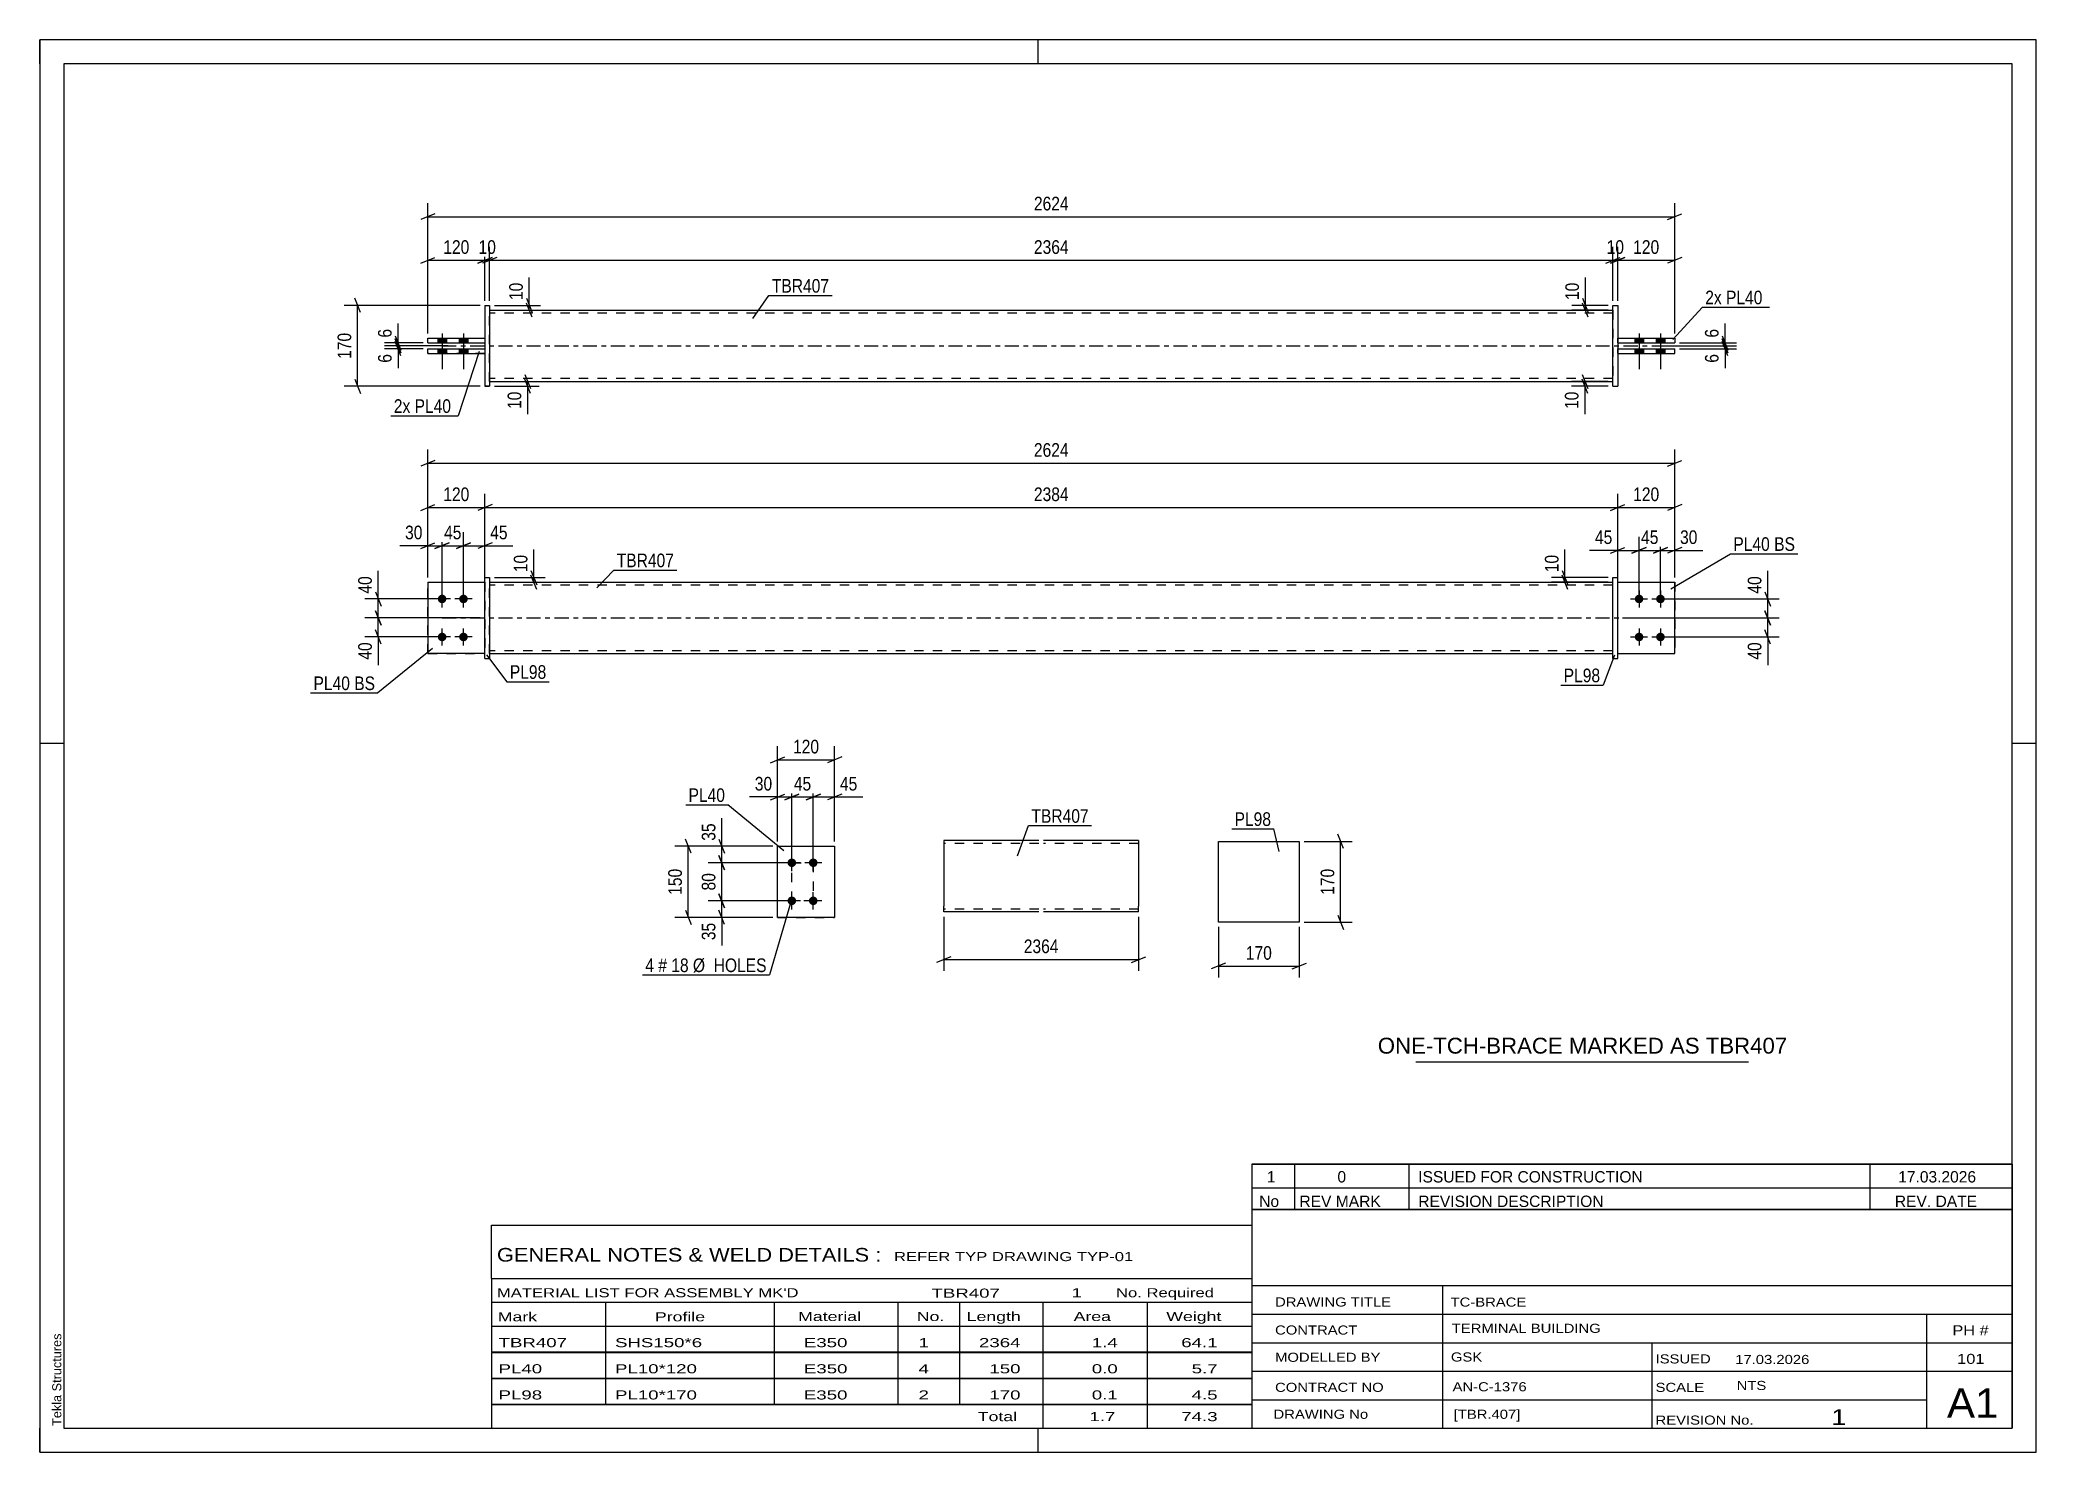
# Model space of a CAD drawing. Header units: millimetres. Extents: x 0 to 420, y 0 to 297.
import ezdxf

# ---------------------------------------------------------------- set-up
doc = ezdxf.new("R2010")
doc.units = ezdxf.units.MM
doc.linetypes.add('DXK_LINE_DOT2', pattern=[3.9198, 1.9599, -1.9599])
doc.linetypes.add('DXK_LINE_DOT3', pattern=[5.9187, 2.979, -0.9799, 0.9799, -0.9799])
doc.styles.add('Arial', font='ARIAL.TTF', dxfattribs={"height": 0.2})
doc.styles.add('Arial Narrow', font='ARIALN.TTF', dxfattribs={"height": 0.2})

# ---------------------------------------------------------------- blocks, each defined once
blk = doc.blocks.new('Unknown-580607171-1163')
at = {"color": 5, "linetype": 'Continuous'}
for p, q in [((420, 297), (0, 297)), ((0, 297), (0, 0)), ((0, 292), (0, 297)), ((210, 292), (210, 297)), ((420, 0), (420, 297)), ((415, 292), (5, 292)), ((5, 292), (5, 5)), ((415, 5), (415, 292)), ((5, 149), (0, 149)), ((420, 149), (415, 149)), ((0, 0), (0, 5)), ((5, 5), (415, 5)), ((210, 0), (210, 5)), ((0, 0), (420, 0))]:
    blk.add_line(p, q, dxfattribs=at)
at = {"color": 174, "linetype": 'Continuous', "style": 'Arial'}
blk.add_text('Tekla Structures', height=1.9102, rotation=90, dxfattribs=at).set_placement((4.5, 5.5))
blk = doc.blocks.new('Part-580607171-1749 - 1733')
at = {"color": 2, "linetype": 'Continuous'}
for p, q in [((330.97, 183.93), (331.97, 183.93)), ((330.97, 166.93), (330.97, 183.93)), ((331.97, 166.93), (331.97, 183.93)), ((330.97, 166.93), (330.97, 166.93)), ((330.97, 166.93), (331.97, 166.93))]:
    blk.add_line(p, q, dxfattribs=at)
at = {"color": 7, "linetype": 'DXK_LINE_DOT2'}
for p, q in [((330.97, 183.93), (331.97, 183.93)), ((330.97, 166.93), (331.97, 166.93))]:
    blk.add_line(p, q, dxfattribs=at)
blk = doc.blocks.new('Part-580607171-1762 - 1733')
at = {"color": 2, "linetype": 'Continuous'}
for p, q in [((81.62, 182.93), (93.62, 182.93)), ((81.62, 182.93), (81.62, 167.93)), ((93.62, 167.93), (81.62, 167.93)), ((81.62, 167.93), (81.62, 167.93))]:
    blk.add_line(p, q, dxfattribs=at)
at = {"color": 7, "linetype": 'DXK_LINE_DOT2'}
for p, q in [((81.62, 182.93), (93.62, 182.93)), ((93.62, 182.93), (93.62, 182.93)), ((93.62, 182.93), (93.62, 167.93)), ((81.62, 167.93), (93.62, 167.93))]:
    blk.add_line(p, q, dxfattribs=at)
blk = doc.blocks.new('Part-580607171-1754 - 1733')
at = {"color": 2, "linetype": 'Continuous'}
for p, q in [((94.62, 182.93), (330.97, 182.93)), ((94.62, 167.93), (330.97, 167.93))]:
    blk.add_line(p, q, dxfattribs=at)
at = {"color": 7, "linetype": 'DXK_LINE_DOT2'}
for p, q in [((94.62, 167.93), (94.62, 182.93)), ((330.97, 182.33), (94.62, 182.33)), ((330.97, 167.93), (330.97, 182.93)), ((330.97, 168.53), (94.62, 168.53))]:
    blk.add_line(p, q, dxfattribs=at)
at = {"color": 7, "linetype": 'DXK_LINE_DOT3'}
blk.add_line((84.62, 175.43), (340.97, 175.43), dxfattribs=at)
blk = doc.blocks.new('Bolt-580607171-1755 - 1733')
at = {"linetype": 'Continuous'}
for points in [[(336.47, 180.33), (336.65, 180.31), (336.83, 180.25), (337, 180.15), (337.14, 180.03), (337.25, 179.88), (337.32, 179.7), (337.36, 179.52), (337.36, 179.33), (337.32, 179.15), (337.25, 178.98), (337.14, 178.82), (337, 178.7), (336.83, 178.6), (336.65, 178.55), (336.47, 178.53), (336.28, 178.55), (336.1, 178.6), (335.94, 178.7), (335.8, 178.82), (335.69, 178.98), (335.61, 179.15), (335.57, 179.33), (335.57, 179.52), (335.61, 179.7), (335.69, 179.88), (335.8, 180.03), (335.94, 180.15), (336.1, 180.25), (336.28, 180.31)], [(340.97, 180.33), (341.15, 180.31), (341.33, 180.25), (341.5, 180.15), (341.64, 180.03), (341.75, 179.88), (341.82, 179.7), (341.86, 179.52), (341.86, 179.33), (341.82, 179.15), (341.75, 178.98), (341.64, 178.82), (341.5, 178.7), (341.33, 178.6), (341.15, 178.55), (340.97, 178.53), (340.78, 178.55), (340.6, 178.6), (340.44, 178.7), (340.3, 178.82), (340.19, 178.98), (340.11, 179.15), (340.07, 179.33), (340.07, 179.52), (340.11, 179.7), (340.19, 179.88), (340.3, 180.03), (340.44, 180.15), (340.6, 180.25), (340.78, 180.31)], [(336.47, 172.33), (336.65, 172.31), (336.83, 172.25), (337, 172.15), (337.14, 172.03), (337.25, 171.88), (337.32, 171.7), (337.36, 171.52), (337.36, 171.33), (337.32, 171.15), (337.25, 170.98), (337.14, 170.82), (337, 170.7), (336.83, 170.6), (336.65, 170.55), (336.47, 170.53), (336.28, 170.55), (336.1, 170.6), (335.94, 170.7), (335.8, 170.82), (335.69, 170.98), (335.61, 171.15), (335.57, 171.33), (335.57, 171.52), (335.61, 171.7), (335.69, 171.88), (335.8, 172.03), (335.94, 172.15), (336.1, 172.25), (336.28, 172.31)], [(340.97, 172.33), (341.15, 172.31), (341.33, 172.25), (341.5, 172.15), (341.64, 172.03), (341.75, 171.88), (341.82, 171.7), (341.86, 171.52), (341.86, 171.33), (341.82, 171.15), (341.75, 170.98), (341.64, 170.82), (341.5, 170.7), (341.33, 170.6), (341.15, 170.55), (340.97, 170.53), (340.78, 170.55), (340.6, 170.6), (340.44, 170.7), (340.3, 170.82), (340.19, 170.98), (340.11, 171.15), (340.07, 171.33), (340.07, 171.52), (340.11, 171.7), (340.19, 171.88), (340.3, 172.03), (340.44, 172.15), (340.6, 172.25), (340.78, 172.31)]]:
    blk.add_hatch(color=1, dxfattribs=at).paths.add_polyline_path(points)
at = {"color": 1, "linetype": 'Continuous'}
for p, q in [((336.47, 181.23), (336.47, 177.63)), ((340.97, 181.23), (340.97, 177.63)), ((334.67, 179.43), (338.27, 179.43)), ((339.17, 179.43), (342.77, 179.43)), ((336.47, 173.23), (336.47, 169.63)), ((340.97, 173.23), (340.97, 169.63)), ((334.67, 171.43), (338.27, 171.43)), ((339.17, 171.43), (342.77, 171.43))]:
    blk.add_line(p, q, dxfattribs=at)
blk = doc.blocks.new('Bolt-580607171-1756 - 1733')
at = {"linetype": 'Continuous'}
for points in [[(84.62, 180.33), (84.8, 180.31), (84.98, 180.25), (85.14, 180.15), (85.28, 180.03), (85.4, 179.88), (85.47, 179.7), (85.51, 179.52), (85.51, 179.33), (85.47, 179.15), (85.4, 178.98), (85.28, 178.82), (85.14, 178.7), (84.98, 178.6), (84.8, 178.55), (84.62, 178.53), (84.43, 178.55), (84.25, 178.6), (84.09, 178.7), (83.95, 178.82), (83.84, 178.98), (83.76, 179.15), (83.72, 179.33), (83.72, 179.52), (83.76, 179.7), (83.84, 179.88), (83.95, 180.03), (84.09, 180.15), (84.25, 180.25), (84.43, 180.31)], [(89.12, 180.33), (89.3, 180.31), (89.48, 180.25), (89.64, 180.15), (89.78, 180.03), (89.9, 179.88), (89.97, 179.7), (90.01, 179.52), (90.01, 179.33), (89.97, 179.15), (89.9, 178.98), (89.78, 178.82), (89.64, 178.7), (89.48, 178.6), (89.3, 178.55), (89.12, 178.53), (88.93, 178.55), (88.75, 178.6), (88.59, 178.7), (88.45, 178.82), (88.34, 178.98), (88.26, 179.15), (88.22, 179.33), (88.22, 179.52), (88.26, 179.7), (88.34, 179.88), (88.45, 180.03), (88.59, 180.15), (88.75, 180.25), (88.93, 180.31)], [(84.62, 172.33), (84.8, 172.31), (84.98, 172.25), (85.14, 172.15), (85.28, 172.03), (85.4, 171.88), (85.47, 171.7), (85.51, 171.52), (85.51, 171.33), (85.47, 171.15), (85.4, 170.98), (85.28, 170.82), (85.14, 170.7), (84.98, 170.6), (84.8, 170.55), (84.62, 170.53), (84.43, 170.55), (84.25, 170.6), (84.09, 170.7), (83.95, 170.82), (83.84, 170.98), (83.76, 171.15), (83.72, 171.33), (83.72, 171.52), (83.76, 171.7), (83.84, 171.88), (83.95, 172.03), (84.09, 172.15), (84.25, 172.25), (84.43, 172.31)], [(89.12, 172.33), (89.3, 172.31), (89.48, 172.25), (89.64, 172.15), (89.78, 172.03), (89.9, 171.88), (89.97, 171.7), (90.01, 171.52), (90.01, 171.33), (89.97, 171.15), (89.9, 170.98), (89.78, 170.82), (89.64, 170.7), (89.48, 170.6), (89.3, 170.55), (89.12, 170.53), (88.93, 170.55), (88.75, 170.6), (88.59, 170.7), (88.45, 170.82), (88.34, 170.98), (88.26, 171.15), (88.22, 171.33), (88.22, 171.52), (88.26, 171.7), (88.34, 171.88), (88.45, 172.03), (88.59, 172.15), (88.75, 172.25), (88.93, 172.31)]]:
    blk.add_hatch(color=1, dxfattribs=at).paths.add_polyline_path(points)
at = {"color": 1, "linetype": 'Continuous'}
for p, q in [((84.62, 177.63), (84.62, 181.23)), ((89.12, 177.63), (89.12, 181.23)), ((86.42, 179.43), (82.82, 179.43)), ((90.92, 179.43), (87.32, 179.43)), ((84.62, 169.63), (84.62, 173.23)), ((89.12, 169.63), (89.12, 173.23)), ((86.42, 171.43), (82.82, 171.43)), ((90.92, 171.43), (87.32, 171.43))]:
    blk.add_line(p, q, dxfattribs=at)
blk = doc.blocks.new('Part-580607171-1767 - 1733')
at = {"color": 7, "linetype": 'DXK_LINE_DOT2'}
for p, q in [((81.62, 182.93), (93.62, 182.93)), ((81.62, 182.93), (93.62, 182.93)), ((81.62, 167.93), (81.62, 182.93)), ((93.62, 182.93), (93.62, 182.93)), ((93.62, 182.93), (93.62, 167.93)), ((81.62, 167.93), (93.62, 167.93)), ((93.62, 167.93), (81.62, 167.93)), ((81.62, 167.93), (81.62, 167.93))]:
    blk.add_line(p, q, dxfattribs=at)
blk = doc.blocks.new('Part-580607171-1772 - 1733')
at = {"color": 2, "linetype": 'Continuous'}
for p, q in [((93.62, 183.93), (94.62, 183.93)), ((93.62, 166.93), (93.62, 183.93)), ((94.62, 183.93), (94.62, 183.93)), ((94.62, 183.93), (94.62, 166.93)), ((93.62, 166.93), (94.62, 166.93))]:
    blk.add_line(p, q, dxfattribs=at)
at = {"color": 7, "linetype": 'DXK_LINE_DOT2'}
for p, q in [((93.62, 183.93), (94.62, 183.93)), ((93.62, 166.93), (94.62, 166.93))]:
    blk.add_line(p, q, dxfattribs=at)
blk = doc.blocks.new('Part-580607171-1777 - 1733')
at = {"color": 2, "linetype": 'Continuous'}
for p, q in [((331.97, 182.93), (343.97, 182.93)), ((343.97, 182.93), (343.97, 182.93)), ((343.97, 167.93), (343.97, 182.93)), ((331.97, 167.93), (343.97, 167.93))]:
    blk.add_line(p, q, dxfattribs=at)
at = {"color": 7, "linetype": 'DXK_LINE_DOT2'}
for p, q in [((331.97, 182.93), (343.97, 182.93)), ((331.97, 167.93), (331.97, 182.93)), ((343.97, 182.93), (343.97, 182.93)), ((331.97, 167.93), (331.97, 167.93)), ((331.97, 167.93), (343.97, 167.93))]:
    blk.add_line(p, q, dxfattribs=at)
blk = doc.blocks.new('Part-580607171-1782 - 1733')
at = {"color": 7, "linetype": 'DXK_LINE_DOT2'}
for p, q in [((331.97, 182.93), (343.97, 182.93)), ((331.97, 167.93), (331.97, 182.93)), ((331.97, 182.93), (343.97, 182.93)), ((343.97, 182.93), (343.97, 182.93)), ((343.97, 182.93), (343.97, 167.93)), ((331.97, 167.93), (331.97, 167.93)), ((331.97, 167.93), (343.97, 167.93)), ((331.97, 167.93), (343.97, 167.93))]:
    blk.add_line(p, q, dxfattribs=at)
blk = doc.blocks.new('Bolt-580607171-1399 - 1390')
at = {"linetype": 'Continuous'}
for points in [[(337.37, 234.26), (335.57, 234.26), (335.57, 233.26), (337.37, 233.26)], [(337.37, 234.26), (335.57, 234.26), (335.57, 233.26), (337.37, 233.26)], [(337.37, 232.06), (335.57, 232.06), (335.57, 231.06), (337.37, 231.06)], [(337.37, 232.06), (335.57, 232.06), (335.57, 231.06), (337.37, 231.06)], [(341.87, 234.26), (340.07, 234.26), (340.07, 233.26), (341.87, 233.26)], [(341.87, 234.26), (340.07, 234.26), (340.07, 233.26), (341.87, 233.26)], [(341.87, 232.06), (340.07, 232.06), (340.07, 231.06), (341.87, 231.06)], [(341.87, 232.06), (340.07, 232.06), (340.07, 231.06), (341.87, 231.06)]]:
    blk.add_hatch(color=1, dxfattribs=at).paths.add_polyline_path(points)
at = {"color": 1, "linetype": 'Continuous'}
for p, q in [((336.47, 235.26), (336.47, 227.76)), ((336.47, 235.26), (336.47, 227.76)), ((340.97, 235.26), (340.97, 227.76)), ((340.97, 235.26), (340.97, 227.76)), ((335.57, 234.26), (335.57, 233.26)), ((335.57, 234.26), (335.57, 233.26)), ((335.57, 232.06), (335.57, 231.06)), ((335.57, 232.06), (335.57, 231.06)), ((337.37, 234.26), (337.37, 233.26)), ((337.37, 234.26), (337.37, 233.26)), ((337.37, 232.06), (337.37, 231.06)), ((337.37, 232.06), (337.37, 231.06)), ((340.07, 234.26), (340.07, 233.26)), ((340.07, 234.26), (340.07, 233.26)), ((340.07, 232.06), (340.07, 231.06)), ((340.07, 232.06), (340.07, 231.06)), ((341.87, 234.26), (341.87, 233.26)), ((341.87, 234.26), (341.87, 233.26)), ((341.87, 232.06), (341.87, 231.06)), ((341.87, 232.06), (341.87, 231.06))]:
    blk.add_line(p, q, dxfattribs=at)
blk = doc.blocks.new('Part-580607171-1446 - 1390')
at = {"color": 2, "linetype": 'Continuous'}
for p, q in [((81.62, 234.26), (93.62, 234.26)), ((81.62, 233.26), (81.62, 234.26)), ((81.62, 233.26), (93.62, 233.26)), ((81.62, 233.26), (81.62, 233.26))]:
    blk.add_line(p, q, dxfattribs=at)
at = {"color": 7, "linetype": 'DXK_LINE_DOT2'}
for p, q in [((81.62, 234.26), (93.62, 234.26)), ((81.62, 234.26), (81.62, 234.26)), ((81.62, 233.26), (93.62, 233.26)), ((93.62, 234.26), (93.62, 233.26))]:
    blk.add_line(p, q, dxfattribs=at)
blk = doc.blocks.new('Bolt-580607171-1398 - 1390')
at = {"linetype": 'Continuous'}
for points in [[(83.72, 233.26), (85.52, 233.26), (85.52, 234.26), (83.72, 234.26)], [(83.72, 233.26), (85.52, 233.26), (85.52, 234.26), (83.72, 234.26)], [(83.72, 231.06), (85.52, 231.06), (85.52, 232.06), (83.72, 232.06)], [(83.72, 231.06), (85.52, 231.06), (85.52, 232.06), (83.72, 232.06)], [(88.22, 233.26), (90.02, 233.26), (90.02, 234.26), (88.22, 234.26)], [(88.22, 233.26), (90.02, 233.26), (90.02, 234.26), (88.22, 234.26)], [(88.22, 231.06), (90.02, 231.06), (90.02, 232.06), (88.22, 232.06)], [(88.22, 231.06), (90.02, 231.06), (90.02, 232.06), (88.22, 232.06)]]:
    blk.add_hatch(color=1, dxfattribs=at).paths.add_polyline_path(points)
at = {"color": 1, "linetype": 'Continuous'}
for p, q in [((84.62, 235.26), (84.62, 227.76)), ((84.62, 235.26), (84.62, 227.76)), ((89.12, 235.26), (89.12, 227.76)), ((89.12, 235.26), (89.12, 227.76)), ((83.72, 234.26), (83.72, 233.26)), ((83.72, 234.26), (83.72, 233.26)), ((83.72, 232.06), (83.72, 231.06)), ((83.72, 232.06), (83.72, 231.06)), ((85.52, 234.26), (85.52, 233.26)), ((85.52, 234.26), (85.52, 233.26)), ((85.52, 232.06), (85.52, 231.06)), ((85.52, 232.06), (85.52, 231.06)), ((88.22, 234.26), (88.22, 233.26)), ((88.22, 234.26), (88.22, 233.26)), ((88.22, 232.06), (88.22, 231.06)), ((88.22, 232.06), (88.22, 231.06)), ((90.02, 234.26), (90.02, 233.26)), ((90.02, 234.26), (90.02, 233.26)), ((90.02, 232.06), (90.02, 231.06)), ((90.02, 232.06), (90.02, 231.06))]:
    blk.add_line(p, q, dxfattribs=at)
blk = doc.blocks.new('Part-580607171-1441 - 1390')
at = {"color": 2, "linetype": 'Continuous'}
for p, q in [((81.62, 232.06), (93.62, 232.06)), ((81.62, 231.06), (81.62, 232.06)), ((81.62, 231.06), (93.62, 231.06)), ((81.62, 231.06), (81.62, 231.06))]:
    blk.add_line(p, q, dxfattribs=at)
at = {"color": 7, "linetype": 'DXK_LINE_DOT2'}
for p, q in [((81.62, 232.06), (93.62, 232.06)), ((93.62, 231.06), (81.62, 231.06)), ((93.62, 232.06), (93.62, 231.06))]:
    blk.add_line(p, q, dxfattribs=at)
blk = doc.blocks.new('Part-580607171-1425 - 1390')
at = {"color": 2, "linetype": 'Continuous'}
for p, q in [((94.62, 240.16), (330.97, 240.16)), ((94.62, 225.16), (330.97, 225.16))]:
    blk.add_line(p, q, dxfattribs=at)
at = {"color": 7, "linetype": 'DXK_LINE_DOT2'}
for p, q in [((94.62, 225.16), (94.62, 240.16)), ((330.97, 239.56), (94.62, 239.56)), ((330.97, 240.16), (330.97, 225.16)), ((330.97, 225.76), (94.62, 225.76))]:
    blk.add_line(p, q, dxfattribs=at)
at = {"color": 7, "linetype": 'DXK_LINE_DOT3'}
blk.add_line((84.62, 232.66), (340.97, 232.66), dxfattribs=at)
blk = doc.blocks.new('Part-580607171-1426 - 1390')
at = {"color": 2, "linetype": 'Continuous'}
for p, q in [((330.97, 241.16), (330.97, 241.16)), ((330.97, 224.16), (330.97, 241.16)), ((330.97, 241.16), (331.97, 241.16)), ((331.97, 241.16), (331.97, 241.16)), ((331.97, 241.16), (331.97, 224.16)), ((330.97, 224.16), (331.97, 224.16)), ((330.97, 224.16), (330.97, 224.16)), ((331.97, 224.16), (331.97, 224.16))]:
    blk.add_line(p, q, dxfattribs=at)
at = {"color": 7, "linetype": 'DXK_LINE_DOT2'}
for p, q in [((330.97, 241.16), (330.97, 241.16)), ((330.97, 241.16), (331.97, 241.16)), ((330.97, 224.16), (331.97, 224.16))]:
    blk.add_line(p, q, dxfattribs=at)
blk = doc.blocks.new('Part-580607171-1447 - 1390')
at = {"color": 2, "linetype": 'Continuous'}
for p, q in [((93.62, 241.16), (94.62, 241.16)), ((93.62, 241.16), (93.62, 224.16)), ((94.62, 241.16), (94.62, 241.16)), ((94.62, 241.16), (94.62, 224.16)), ((94.62, 224.16), (93.62, 224.16)), ((93.62, 224.16), (93.62, 224.16))]:
    blk.add_line(p, q, dxfattribs=at)
at = {"color": 7, "linetype": 'DXK_LINE_DOT2'}
for p, q in [((93.62, 241.16), (94.62, 241.16)), ((94.62, 241.16), (94.62, 241.16)), ((93.62, 224.16), (94.62, 224.16))]:
    blk.add_line(p, q, dxfattribs=at)
blk = doc.blocks.new('Part-580607171-1452 - 1390')
at = {"color": 2, "linetype": 'Continuous'}
for p, q in [((331.97, 232.06), (343.97, 232.06)), ((331.97, 231.06), (343.97, 231.06)), ((343.97, 231.06), (343.97, 232.06))]:
    blk.add_line(p, q, dxfattribs=at)
at = {"color": 7, "linetype": 'DXK_LINE_DOT2'}
for p, q in [((331.97, 231.06), (331.97, 232.06)), ((331.97, 232.06), (343.97, 232.06)), ((331.97, 231.06), (343.97, 231.06))]:
    blk.add_line(p, q, dxfattribs=at)
blk = doc.blocks.new('Part-580607171-1457 - 1390')
at = {"color": 2, "linetype": 'Continuous'}
for p, q in [((331.97, 234.26), (343.97, 234.26)), ((331.97, 233.26), (343.97, 233.26)), ((343.97, 234.26), (343.97, 233.26))]:
    blk.add_line(p, q, dxfattribs=at)
at = {"color": 7, "linetype": 'DXK_LINE_DOT2'}
for p, q in [((331.97, 233.26), (331.97, 234.26)), ((331.97, 234.26), (343.97, 234.26)), ((331.97, 233.26), (343.97, 233.26)), ((343.97, 234.26), (343.97, 234.26))]:
    blk.add_line(p, q, dxfattribs=at)
blk = doc.blocks.new('Part-580607171-2111 - 2104')
at = {"color": 2, "linetype": 'Continuous'}
for p, q in [((155.21, 127.44), (167.21, 127.44)), ((155.21, 112.44), (155.21, 127.44)), ((167.21, 127.44), (167.21, 127.44)), ((167.21, 127.44), (167.21, 112.44)), ((167.21, 112.44), (155.21, 112.44)), ((155.21, 112.44), (155.21, 112.44))]:
    blk.add_line(p, q, dxfattribs=at)
at = {"color": 7, "linetype": 'DXK_LINE_DOT2'}
for p, q in [((155.21, 127.44), (167.21, 127.44)), ((155.21, 112.44), (167.21, 112.44)), ((155.21, 112.44), (155.21, 112.44))]:
    blk.add_line(p, q, dxfattribs=at)
blk = doc.blocks.new('Bolt-580607171-2144 - 2104')
at = {"linetype": 'Continuous'}
for points in [[(158.21, 123.04), (158.02, 123.06), (157.84, 123.12), (157.68, 123.21), (157.54, 123.34), (157.43, 123.49), (157.35, 123.66), (157.31, 123.85), (157.31, 124.04), (157.35, 124.22), (157.43, 124.39), (157.54, 124.54), (157.68, 124.67), (157.84, 124.76), (158.02, 124.82), (158.21, 124.84), (158.39, 124.82), (158.57, 124.76), (158.74, 124.67), (158.88, 124.54), (158.99, 124.39), (159.06, 124.22), (159.1, 124.04), (159.1, 123.85), (159.06, 123.66), (158.99, 123.49), (158.88, 123.34), (158.74, 123.21), (158.57, 123.12), (158.39, 123.06)], [(162.71, 123.04), (162.52, 123.06), (162.34, 123.12), (162.18, 123.21), (162.04, 123.34), (161.93, 123.49), (161.85, 123.66), (161.81, 123.85), (161.81, 124.04), (161.85, 124.22), (161.93, 124.39), (162.04, 124.54), (162.18, 124.67), (162.34, 124.76), (162.52, 124.82), (162.71, 124.84), (162.89, 124.82), (163.07, 124.76), (163.24, 124.67), (163.38, 124.54), (163.49, 124.39), (163.56, 124.22), (163.6, 124.04), (163.6, 123.85), (163.56, 123.66), (163.49, 123.49), (163.38, 123.34), (163.24, 123.21), (163.07, 123.12), (162.89, 123.06)], [(158.21, 115.04), (158.02, 115.06), (157.84, 115.12), (157.68, 115.21), (157.54, 115.34), (157.43, 115.49), (157.35, 115.66), (157.31, 115.85), (157.31, 116.04), (157.35, 116.22), (157.43, 116.39), (157.54, 116.54), (157.68, 116.67), (157.84, 116.76), (158.02, 116.82), (158.21, 116.84), (158.39, 116.82), (158.57, 116.76), (158.74, 116.67), (158.88, 116.54), (158.99, 116.39), (159.06, 116.22), (159.1, 116.04), (159.1, 115.85), (159.06, 115.66), (158.99, 115.49), (158.88, 115.34), (158.74, 115.21), (158.57, 115.12), (158.39, 115.06)], [(162.71, 115.04), (162.52, 115.06), (162.34, 115.12), (162.18, 115.21), (162.04, 115.34), (161.93, 115.49), (161.85, 115.66), (161.81, 115.85), (161.81, 116.04), (161.85, 116.22), (161.93, 116.39), (162.04, 116.54), (162.18, 116.67), (162.34, 116.76), (162.52, 116.82), (162.71, 116.84), (162.89, 116.82), (163.07, 116.76), (163.24, 116.67), (163.38, 116.54), (163.49, 116.39), (163.56, 116.22), (163.6, 116.04), (163.6, 115.85), (163.56, 115.66), (163.49, 115.49), (163.38, 115.34), (163.24, 115.21), (163.07, 115.12), (162.89, 115.06)]]:
    blk.add_hatch(color=1, dxfattribs=at).paths.add_polyline_path(points)
at = {"color": 1, "linetype": 'Continuous'}
for p, q in [((160.01, 123.94), (156.41, 123.94)), ((158.21, 122.14), (158.21, 125.74)), ((164.51, 123.94), (160.91, 123.94)), ((162.71, 122.14), (162.71, 125.74)), ((158.21, 114.14), (158.21, 117.74)), ((162.71, 114.14), (162.71, 117.74)), ((160.01, 115.94), (156.41, 115.94)), ((164.51, 115.94), (160.91, 115.94))]:
    blk.add_line(p, q, dxfattribs=at)
blk = doc.blocks.new('Part-580607171-2274 - 2268')
at = {"color": 2, "linetype": 'Continuous'}
for p, q in [((247.97, 111.44), (247.97, 128.44)), ((247.97, 128.44), (264.97, 128.44)), ((264.97, 128.44), (264.97, 111.44)), ((264.97, 111.44), (247.97, 111.44))]:
    blk.add_line(p, q, dxfattribs=at)
blk = doc.blocks.new('Part-580607171-2299 - 2293')
at = {"color": 2, "linetype": 'Continuous'}
for p, q in [((210.17, 128.59), (190.17, 128.59)), ((190.17, 128.59), (190.17, 114.79)), ((231.17, 128.59), (211.17, 128.59)), ((231.17, 128.59), (231.17, 114.79)), ((190.17, 113.94), (190.17, 114.79)), ((190.17, 113.68), (190.17, 113.94)), ((190.17, 113.59), (190.17, 113.68)), ((210.17, 113.59), (190.17, 113.59)), ((231.17, 113.59), (211.17, 113.59)), ((231.17, 113.59), (231.17, 114.79))]:
    blk.add_line(p, q, dxfattribs=at)
at = {"color": 7, "linetype": 'DXK_LINE_DOT2'}
for p, q in [((210.17, 127.99), (190.17, 127.99)), ((231.17, 127.99), (211.17, 127.99)), ((231.17, 127.99), (231.17, 127.94)), ((231.17, 127.94), (231.17, 127.99)), ((231.17, 127.85), (231.17, 127.94)), ((231.17, 127.94), (231.17, 127.85)), ((190.17, 114.33), (190.17, 114.79)), ((190.17, 113.94), (190.17, 114.56)), ((190.17, 114.19), (190.17, 114.23)), ((190.17, 114.19), (190.17, 114.23)), ((210.17, 114.19), (190.17, 114.19)), ((190.17, 113.59), (190.17, 113.59)), ((231.17, 114.19), (211.17, 114.19)), ((231.17, 114.23), (231.17, 114.56)), ((231.17, 114.19), (231.17, 114.23))]:
    blk.add_line(p, q, dxfattribs=at)
blk = doc.blocks.new('Rectangle-580607171-2254 - 2104')
at = {"color": 1, "linetype": 'DXK_LINE_DOT2'}
blk.add_lwpolyline([(158.21, 123.94), (162.71, 123.94), (162.71, 115.94), (158.21, 115.94), (158.21, 123.94)], close=True, dxfattribs=at)
blk = doc.blocks.new('StraightDimension-580607171-1994 - 1733')
at = {"color": 7, "linetype": 'Continuous'}
for p, q in [((339.47, 189.04), (342.47, 190.24)), ((340.97, 180.43), (340.97, 192.49)), ((340.97, 189.64), (343.97, 189.64)), ((345.47, 190.24), (342.47, 189.04)), ((343.97, 183.93), (343.97, 192.49))]:
    blk.add_line(p, q, dxfattribs=at)
at = {"color": 0}
blk.add_wipeout([(349.35, 190.39), (349.35, 194.59), (344.49, 194.59), (344.49, 190.39)], dxfattribs=at)
at = {"color": 7, "linetype": 'Continuous'}
blk.add_line((343.97, 189.64), (349.87, 189.64), dxfattribs=at)
blk.add_line((343.97, 189.64), (349.87, 189.64), dxfattribs=at)
at = {"color": 3, "style": 'Arial Narrow'}
blk.add_text('30', height=2.863, dxfattribs=at).set_placement((345.09, 190.99))
blk = doc.blocks.new('StraightDimension-580607171-1802 - 1733')
at = {"color": 7, "linetype": 'Continuous'}
for p, q in [((81.62, 183.93), (81.62, 193.48)), ((84.62, 180.43), (84.62, 193.48)), ((80.12, 190.03), (83.12, 191.23)), ((81.62, 190.63), (84.62, 190.63)), ((86.12, 191.23), (83.12, 190.03))]:
    blk.add_line(p, q, dxfattribs=at)
at = {"color": 0}
blk.add_wipeout([(81.09, 191.38), (81.09, 195.58), (76.23, 195.58), (76.23, 191.38)], dxfattribs=at)
at = {"color": 7, "linetype": 'Continuous'}
blk.add_line((81.62, 190.63), (75.71, 190.63), dxfattribs=at)
blk.add_line((81.62, 190.63), (75.71, 190.63), dxfattribs=at)
at = {"color": 3, "style": 'Arial Narrow'}
blk.add_text('30', height=2.863, dxfattribs=at).set_placement((76.83, 191.98))
blk = doc.blocks.new('StraightDimension-580607171-1819 - 1733')
at = {"color": 7, "linetype": 'Continuous'}
for p, q in [((84.62, 180.43), (84.62, 193.48)), ((89.12, 180.43), (89.12, 193.48)), ((83.12, 190.03), (86.12, 191.23)), ((84.62, 190.63), (89.12, 190.63)), ((90.62, 191.23), (87.62, 190.03))]:
    blk.add_line(p, q, dxfattribs=at)
at = {"color": 0}
blk.add_wipeout([(89.29, 191.38), (89.29, 195.58), (84.44, 195.58), (84.44, 191.38)], dxfattribs=at)
at = {"color": 3, "style": 'Arial Narrow'}
blk.add_text('45', height=2.863, dxfattribs=at).set_placement((85.04, 191.98))
blk = doc.blocks.new('StraightDimension-580607171-1981 - 1733')
at = {"color": 7, "linetype": 'Continuous'}
for p, q in [((334.97, 189.04), (337.97, 190.24)), ((336.47, 180.43), (336.47, 192.49)), ((336.47, 189.64), (340.97, 189.64)), ((342.47, 190.24), (339.47, 189.04)), ((340.97, 180.43), (340.97, 192.49))]:
    blk.add_line(p, q, dxfattribs=at)
at = {"color": 0}
blk.add_wipeout([(341.15, 190.39), (341.15, 194.59), (336.29, 194.59), (336.29, 190.39)], dxfattribs=at)
at = {"color": 3, "style": 'Arial Narrow'}
blk.add_text('45', height=2.863, dxfattribs=at).set_placement((336.89, 190.99))
blk = doc.blocks.new('StraightDimension-580607171-1935 - 1733')
at = {"color": 7, "linetype": 'Continuous'}
for p, q in [((362.95, 176.93), (364.15, 173.93)), ((332.97, 175.43), (365.95, 175.43)), ((364.15, 169.93), (362.95, 172.93)), ((363.55, 171.43), (363.55, 175.43)), ((341.97, 171.43), (365.95, 171.43))]:
    blk.add_line(p, q, dxfattribs=at)
at = {"color": 0}
blk.add_wipeout([(362.8, 170.9), (358.6, 170.9), (358.6, 166.05), (362.8, 166.05)], dxfattribs=at)
at = {"color": 7, "linetype": 'Continuous'}
blk.add_line((363.55, 171.43), (363.55, 165.52), dxfattribs=at)
blk.add_line((363.55, 171.43), (363.55, 165.52), dxfattribs=at)
at = {"color": 3, "style": 'Arial Narrow'}
blk.add_text('40', height=2.863, rotation=90.0002, dxfattribs=at).set_placement((362.2, 166.65))
blk = doc.blocks.new('StraightDimension-580607171-1784 - 1733')
at = {"color": 7, "linetype": 'Continuous'}
for p, q in [((320.27, 185.43), (321.47, 182.43)), ((329.97, 183.93), (318.02, 183.93)), ((329.97, 182.93), (318.02, 182.93)), ((321.47, 181.43), (320.27, 184.43)), ((320.87, 182.93), (320.87, 183.93))]:
    blk.add_line(p, q, dxfattribs=at)
at = {"color": 0}
blk.add_wipeout([(320.12, 189.31), (315.92, 189.31), (315.92, 184.45), (320.12, 184.45)], dxfattribs=at)
at = {"color": 7, "linetype": 'Continuous'}
blk.add_line((320.87, 183.93), (320.87, 189.83), dxfattribs=at)
blk.add_line((320.87, 183.93), (320.87, 189.83), dxfattribs=at)
at = {"color": 3, "style": 'Arial Narrow'}
blk.add_text('10', height=2.863, rotation=90.0002, dxfattribs=at).set_placement((319.52, 185.05))
blk = doc.blocks.new('StraightDimension-580607171-1793 - 1733')
at = {"color": 7, "linetype": 'Continuous'}
for p, q in [((103.32, 185.43), (104.52, 182.43)), ((95.62, 183.93), (106.32, 183.93)), ((95.62, 182.93), (106.32, 182.93)), ((104.52, 181.43), (103.32, 184.43)), ((103.92, 182.93), (103.92, 183.93))]:
    blk.add_line(p, q, dxfattribs=at)
at = {"color": 0}
blk.add_wipeout([(103.17, 189.31), (98.97, 189.31), (98.97, 184.45), (103.17, 184.45)], dxfattribs=at)
at = {"color": 7, "linetype": 'Continuous'}
blk.add_line((103.92, 183.93), (103.92, 189.83), dxfattribs=at)
blk.add_line((103.92, 183.93), (103.92, 189.83), dxfattribs=at)
at = {"color": 3, "style": 'Arial Narrow'}
blk.add_text('10', height=2.863, rotation=90.0002, dxfattribs=at).set_placement((102.57, 185.05))
blk = doc.blocks.new('StraightDimension-580607171-1832 - 1733')
at = {"color": 7, "linetype": 'Continuous'}
for p, q in [((89.12, 180.43), (89.12, 193.48)), ((93.62, 183.93), (93.62, 193.48)), ((87.62, 190.03), (90.62, 191.23)), ((89.12, 190.63), (93.62, 190.63)), ((95.12, 191.23), (92.12, 190.03))]:
    blk.add_line(p, q, dxfattribs=at)
at = {"color": 0}
blk.add_wipeout([(99, 191.38), (99, 195.58), (94.14, 195.58), (94.14, 191.38)], dxfattribs=at)
at = {"color": 7, "linetype": 'Continuous'}
blk.add_line((93.62, 190.63), (99.52, 190.63), dxfattribs=at)
blk.add_line((93.62, 190.63), (99.52, 190.63), dxfattribs=at)
at = {"color": 3, "style": 'Arial Narrow'}
blk.add_text('45', height=2.863, dxfattribs=at).set_placement((94.74, 191.98))
blk = doc.blocks.new('StraightDimension-580607171-1849 - 1733')
at = {"color": 7, "linetype": 'Continuous'}
for p, q in [((70.58, 176.93), (71.78, 173.93)), ((92.62, 175.43), (68.33, 175.43)), ((71.78, 169.93), (70.58, 172.93)), ((71.18, 171.43), (71.18, 175.43)), ((83.62, 171.43), (68.33, 171.43))]:
    blk.add_line(p, q, dxfattribs=at)
at = {"color": 0}
blk.add_wipeout([(70.43, 170.9), (66.23, 170.9), (66.23, 166.05), (70.43, 166.05)], dxfattribs=at)
at = {"color": 7, "linetype": 'Continuous'}
blk.add_line((71.18, 171.43), (71.18, 165.52), dxfattribs=at)
blk.add_line((71.18, 171.43), (71.18, 165.52), dxfattribs=at)
at = {"color": 3, "style": 'Arial Narrow'}
blk.add_text('40', height=2.863, rotation=90.0002, dxfattribs=at).set_placement((69.83, 166.65))
blk = doc.blocks.new('StraightDimension-580607171-1858 - 1733')
at = {"color": 7, "linetype": 'Continuous'}
for p, q in [((70.58, 180.93), (71.78, 177.93)), ((83.62, 179.43), (68.33, 179.43)), ((71.78, 173.93), (70.58, 176.93)), ((71.18, 175.43), (71.18, 179.43)), ((92.62, 175.43), (68.33, 175.43))]:
    blk.add_line(p, q, dxfattribs=at)
at = {"color": 0}
blk.add_wipeout([(70.43, 184.81), (66.23, 184.81), (66.23, 179.95), (70.43, 179.95)], dxfattribs=at)
at = {"color": 7, "linetype": 'Continuous'}
blk.add_line((71.18, 179.43), (71.18, 185.33), dxfattribs=at)
blk.add_line((71.18, 179.43), (71.18, 185.33), dxfattribs=at)
at = {"color": 3, "style": 'Arial Narrow'}
blk.add_text('40', height=2.863, rotation=90.0002, dxfattribs=at).set_placement((69.83, 180.55))
blk = doc.blocks.new('StraightDimension-580607171-1868 - 1733')
at = {"color": 7, "linetype": 'Continuous'}
for p, q in [((80.12, 198.06), (83.12, 199.26)), ((81.62, 183.93), (81.62, 201.51)), ((81.62, 198.66), (93.62, 198.66)), ((95.12, 199.26), (92.12, 198.06)), ((93.62, 183.93), (93.62, 201.51))]:
    blk.add_line(p, q, dxfattribs=at)
at = {"color": 0}
blk.add_wipeout([(90.96, 199.41), (90.96, 203.61), (84.27, 203.61), (84.27, 199.41)], dxfattribs=at)
at = {"color": 3, "style": 'Arial Narrow'}
blk.add_text('120', height=2.863, dxfattribs=at).set_placement((84.87, 200.01))
blk = doc.blocks.new('StraightDimension-580607171-1887 - 1733')
at = {"color": 7, "linetype": 'Continuous'}
for p, q in [((95.12, 199.26), (92.12, 198.06)), ((93.62, 183.93), (93.62, 201.51)), ((93.62, 198.66), (331.97, 198.66)), ((330.47, 198.06), (333.47, 199.26)), ((331.97, 183.93), (331.97, 201.51))]:
    blk.add_line(p, q, dxfattribs=at)
at = {"color": 0}
blk.add_wipeout([(217.05, 199.41), (217.05, 203.61), (208.54, 203.61), (208.54, 199.41)], dxfattribs=at)
at = {"color": 3, "style": 'Arial Narrow'}
blk.add_text('2384', height=2.863, dxfattribs=at).set_placement((209.14, 200.01))
blk = doc.blocks.new('StraightDimension-580607171-1906 - 1733')
at = {"color": 7, "linetype": 'Continuous'}
for p, q in [((330.47, 198.06), (333.47, 199.26)), ((331.97, 183.93), (331.97, 201.51)), ((331.97, 198.66), (343.97, 198.66)), ((345.47, 199.26), (342.47, 198.06)), ((343.97, 183.93), (343.97, 201.51))]:
    blk.add_line(p, q, dxfattribs=at)
at = {"color": 0}
blk.add_wipeout([(341.31, 199.41), (341.31, 203.61), (334.63, 203.61), (334.63, 199.41)], dxfattribs=at)
at = {"color": 3, "style": 'Arial Narrow'}
blk.add_text('120', height=2.863, dxfattribs=at).set_placement((335.23, 200.01))
blk = doc.blocks.new('StraightDimension-580607171-1926 - 1733')
at = {"color": 7, "linetype": 'Continuous'}
for p, q in [((362.95, 180.93), (364.15, 177.93)), ((341.97, 179.43), (365.95, 179.43)), ((364.15, 173.93), (362.95, 176.93)), ((363.55, 175.43), (363.55, 179.43)), ((332.97, 175.43), (365.95, 175.43))]:
    blk.add_line(p, q, dxfattribs=at)
at = {"color": 0}
blk.add_wipeout([(362.8, 184.81), (358.6, 184.81), (358.6, 179.95), (362.8, 179.95)], dxfattribs=at)
at = {"color": 7, "linetype": 'Continuous'}
blk.add_line((363.55, 179.43), (363.55, 185.33), dxfattribs=at)
blk.add_line((363.55, 179.43), (363.55, 185.33), dxfattribs=at)
at = {"color": 3, "style": 'Arial Narrow'}
blk.add_text('40', height=2.863, rotation=90.0002, dxfattribs=at).set_placement((362.2, 180.55))
blk = doc.blocks.new('StraightDimension-580607171-1945 - 1733')
at = {"color": 7, "linetype": 'Continuous'}
for p, q in [((81.62, 183.93), (81.62, 210.83)), ((343.97, 183.93), (343.97, 210.83)), ((83.12, 208.58), (80.12, 207.38)), ((81.62, 207.98), (343.97, 207.98)), ((342.47, 207.38), (345.47, 208.58))]:
    blk.add_line(p, q, dxfattribs=at)
at = {"color": 0}
blk.add_wipeout([(217.05, 208.73), (217.05, 212.93), (208.54, 212.93), (208.54, 208.73)], dxfattribs=at)
at = {"color": 3, "style": 'Arial Narrow'}
blk.add_text('2624', height=2.863, dxfattribs=at).set_placement((209.14, 209.33))
blk = doc.blocks.new('StraightDimension-580607171-1965 - 1733')
at = {"color": 7, "linetype": 'Continuous'}
for p, q in [((330.47, 189.04), (333.47, 190.24)), ((331.97, 183.93), (331.97, 192.49)), ((331.97, 189.64), (336.47, 189.64)), ((337.97, 190.24), (334.97, 189.04)), ((336.47, 180.43), (336.47, 192.49))]:
    blk.add_line(p, q, dxfattribs=at)
at = {"color": 0}
blk.add_wipeout([(331.44, 190.39), (331.44, 194.59), (326.59, 194.59), (326.59, 190.39)], dxfattribs=at)
at = {"color": 7, "linetype": 'Continuous'}
blk.add_line((331.97, 189.64), (326.06, 189.64), dxfattribs=at)
blk.add_line((331.97, 189.64), (326.06, 189.64), dxfattribs=at)
at = {"color": 3, "style": 'Arial Narrow'}
blk.add_text('45', height=2.863, dxfattribs=at).set_placement((327.19, 190.99))
blk = doc.blocks.new('StraightDimension-580607171-1664 - 1390')
at = {"color": 7, "linetype": 'Continuous'}
for p, q in [((81.62, 235.26), (81.62, 253.51)), ((93.62, 242.16), (93.62, 253.51)), ((80.12, 250.06), (83.12, 251.26)), ((81.62, 250.66), (93.62, 250.66)), ((95.12, 251.26), (92.12, 250.06))]:
    blk.add_line(p, q, dxfattribs=at)
at = {"color": 0}
blk.add_wipeout([(90.96, 251.41), (90.96, 255.61), (84.27, 255.61), (84.27, 251.41)], dxfattribs=at)
at = {"color": 3, "style": 'Arial Narrow'}
blk.add_text('120', height=2.863, dxfattribs=at).set_placement((84.87, 252.01))
blk = doc.blocks.new('StraightDimension-580607171-1634 - 1390')
at = {"color": 7, "linetype": 'Continuous'}
for p, q in [((330.97, 242.16), (330.97, 253.51)), ((331.97, 242.16), (331.97, 253.51)), ((329.47, 250.06), (332.47, 251.26)), ((333.47, 251.26), (330.47, 250.06)), ((330.97, 250.66), (331.97, 250.66))]:
    blk.add_line(p, q, dxfattribs=at)
at = {"color": 0}
blk.add_wipeout([(333.9, 251.41), (333.9, 255.61), (329.04, 255.61), (329.04, 251.41)], dxfattribs=at)
at = {"color": 3, "style": 'Arial Narrow'}
blk.add_text('10', height=2.863, dxfattribs=at).set_placement((329.64, 252.01))
blk = doc.blocks.new('StraightDimension-580607171-1654 - 1390')
at = {"color": 7, "linetype": 'Continuous'}
for p, q in [((93.62, 242.16), (93.62, 253.51)), ((94.62, 242.16), (94.62, 253.51)), ((92.12, 250.06), (95.12, 251.26)), ((96.12, 251.26), (93.12, 250.06)), ((93.62, 250.66), (94.62, 250.66))]:
    blk.add_line(p, q, dxfattribs=at)
at = {"color": 0}
blk.add_wipeout([(96.54, 251.41), (96.54, 255.61), (91.69, 255.61), (91.69, 251.41)], dxfattribs=at)
at = {"color": 3, "style": 'Arial Narrow'}
blk.add_text('10', height=2.863, dxfattribs=at).set_placement((92.29, 252.01))
blk = doc.blocks.new('StraightDimension-580607171-1488 - 1390')
at = {"color": 7, "linetype": 'Continuous'}
for p, q in [((95.62, 225.16), (105.02, 225.16)), ((95.62, 224.16), (105.02, 224.16)), ((102.02, 226.66), (103.22, 223.66)), ((103.22, 222.66), (102.02, 225.66)), ((102.62, 224.16), (102.62, 225.16))]:
    blk.add_line(p, q, dxfattribs=at)
at = {"color": 0}
blk.add_wipeout([(101.87, 223.64), (97.67, 223.64), (97.67, 218.78), (101.87, 218.78)], dxfattribs=at)
at = {"color": 7, "linetype": 'Continuous'}
blk.add_line((102.62, 224.16), (102.62, 218.26), dxfattribs=at)
blk.add_line((102.62, 224.16), (102.62, 218.26), dxfattribs=at)
at = {"color": 3, "style": 'Arial Narrow'}
blk.add_text('10', height=2.863, rotation=90.0002, dxfattribs=at).set_placement((101.27, 219.38))
blk = doc.blocks.new('StraightDimension-580607171-1459 - 1390')
at = {"color": 7, "linetype": 'Continuous'}
for p, q in [((329.97, 225.16), (322.22, 225.16)), ((329.97, 224.16), (322.22, 224.16)), ((324.47, 226.66), (325.67, 223.66)), ((325.67, 222.66), (324.47, 225.66)), ((325.07, 224.16), (325.07, 225.16))]:
    blk.add_line(p, q, dxfattribs=at)
at = {"color": 0}
blk.add_wipeout([(324.32, 223.64), (320.12, 223.64), (320.12, 218.78), (324.32, 218.78)], dxfattribs=at)
at = {"color": 7, "linetype": 'Continuous'}
blk.add_line((325.07, 224.16), (325.07, 218.26), dxfattribs=at)
blk.add_line((325.07, 224.16), (325.07, 218.26), dxfattribs=at)
at = {"color": 3, "style": 'Arial Narrow'}
blk.add_text('10', height=2.863, rotation=90.0002, dxfattribs=at).set_placement((323.72, 219.38))
blk = doc.blocks.new('StraightDimension-580607171-1473 - 1390')
at = {"color": 7, "linetype": 'Continuous'}
for p, q in [((329.97, 241.16), (322.32, 241.16)), ((329.97, 240.16), (322.32, 240.16)), ((324.57, 242.66), (325.77, 239.66)), ((325.77, 238.66), (324.57, 241.66)), ((325.17, 240.16), (325.17, 241.16))]:
    blk.add_line(p, q, dxfattribs=at)
at = {"color": 0}
blk.add_wipeout([(324.42, 246.54), (320.22, 246.54), (320.22, 241.69), (324.42, 241.69)], dxfattribs=at)
at = {"color": 7, "linetype": 'Continuous'}
blk.add_line((325.17, 241.16), (325.17, 247.07), dxfattribs=at)
blk.add_line((325.17, 241.16), (325.17, 247.07), dxfattribs=at)
at = {"color": 3, "style": 'Arial Narrow'}
blk.add_text('10', height=2.863, rotation=90.0002, dxfattribs=at).set_placement((323.82, 242.29))
blk = doc.blocks.new('StraightDimension-580607171-1498 - 1390')
at = {"color": 7, "linetype": 'Continuous'}
for p, q in [((95.62, 241.16), (105.35, 241.16)), ((95.62, 240.16), (105.35, 240.16)), ((102.35, 242.66), (103.55, 239.66)), ((103.55, 238.66), (102.35, 241.66)), ((102.95, 240.16), (102.95, 241.16))]:
    blk.add_line(p, q, dxfattribs=at)
at = {"color": 0}
blk.add_wipeout([(102.2, 246.54), (98, 246.54), (98, 241.69), (102.2, 241.69)], dxfattribs=at)
at = {"color": 7, "linetype": 'Continuous'}
blk.add_line((102.95, 241.16), (102.95, 247.07), dxfattribs=at)
blk.add_line((102.95, 241.16), (102.95, 247.07), dxfattribs=at)
at = {"color": 3, "style": 'Arial Narrow'}
blk.add_text('10', height=2.863, rotation=90.0002, dxfattribs=at).set_placement((101.6, 242.29))
blk = doc.blocks.new('StraightDimension-580607171-1583 - 1390')
at = {"color": 7, "linetype": 'Continuous'}
for p, q in [((85.87, 232.66), (72.5, 232.66)), ((80.62, 232.06), (72.5, 232.06)), ((74.75, 234.16), (75.95, 231.16)), ((75.95, 230.56), (74.75, 233.56)), ((75.35, 232.06), (75.35, 232.66))]:
    blk.add_line(p, q, dxfattribs=at)
at = {"color": 0}
blk.add_wipeout([(74.6, 231.54), (70.4, 231.54), (70.4, 228.51), (74.6, 228.51)], dxfattribs=at)
at = {"color": 7, "linetype": 'Continuous'}
blk.add_line((75.35, 232.06), (75.35, 227.98), dxfattribs=at)
blk.add_line((75.35, 232.06), (75.35, 227.98), dxfattribs=at)
at = {"color": 3, "style": 'Arial Narrow'}
blk.add_text('6', height=2.86, rotation=90.0002, dxfattribs=at).set_placement((74, 229.11))
blk = doc.blocks.new('StraightDimension-580607171-1595 - 1390')
at = {"color": 7, "linetype": 'Continuous'}
for p, q in [((80.62, 233.26), (72.5, 233.26)), ((85.87, 232.66), (72.5, 232.66)), ((74.75, 234.76), (75.95, 231.76)), ((75.95, 231.16), (74.75, 234.16)), ((75.35, 232.66), (75.35, 233.26))]:
    blk.add_line(p, q, dxfattribs=at)
at = {"color": 0}
blk.add_wipeout([(74.6, 236.82), (70.4, 236.82), (70.4, 233.79), (74.6, 233.79)], dxfattribs=at)
at = {"color": 7, "linetype": 'Continuous'}
blk.add_line((75.35, 233.26), (75.35, 237.34), dxfattribs=at)
blk.add_line((75.35, 233.26), (75.35, 237.34), dxfattribs=at)
at = {"color": 3, "style": 'Arial Narrow'}
blk.add_text('6', height=2.86, rotation=90.0002, dxfattribs=at).set_placement((74, 234.39))
blk = doc.blocks.new('StraightDimension-580607171-1606 - 1390')
at = {"color": 7, "linetype": 'Continuous'}
for p, q in [((339.72, 232.66), (356.95, 232.66)), ((344.97, 232.06), (356.95, 232.06)), ((353.95, 234.16), (355.15, 231.16)), ((355.15, 230.56), (353.95, 233.56)), ((354.55, 232.06), (354.55, 232.66))]:
    blk.add_line(p, q, dxfattribs=at)
at = {"color": 0}
blk.add_wipeout([(353.8, 231.54), (349.6, 231.54), (349.6, 228.51), (353.8, 228.51)], dxfattribs=at)
at = {"color": 7, "linetype": 'Continuous'}
blk.add_line((354.55, 232.06), (354.55, 227.98), dxfattribs=at)
blk.add_line((354.55, 232.06), (354.55, 227.98), dxfattribs=at)
at = {"color": 3, "style": 'Arial Narrow'}
blk.add_text('6', height=2.86, rotation=90.0002, dxfattribs=at).set_placement((353.2, 229.11))
blk = doc.blocks.new('StraightDimension-580607171-1615 - 1390')
at = {"color": 7, "linetype": 'Continuous'}
for p, q in [((339.72, 232.66), (356.95, 232.66)), ((344.97, 233.26), (356.95, 233.26)), ((353.95, 234.76), (355.15, 231.76)), ((355.15, 231.16), (353.95, 234.16)), ((354.55, 232.66), (354.55, 233.26))]:
    blk.add_line(p, q, dxfattribs=at)
at = {"color": 0}
blk.add_wipeout([(353.8, 236.82), (349.6, 236.82), (349.6, 233.79), (353.8, 233.79)], dxfattribs=at)
at = {"color": 7, "linetype": 'Continuous'}
blk.add_line((354.55, 233.26), (354.55, 237.34), dxfattribs=at)
blk.add_line((354.55, 233.26), (354.55, 237.34), dxfattribs=at)
at = {"color": 3, "style": 'Arial Narrow'}
blk.add_text('6', height=2.86, rotation=90.0002, dxfattribs=at).set_placement((353.2, 234.39))
blk = doc.blocks.new('StraightDimension-580607171-1624 - 1390')
at = {"color": 7, "linetype": 'Continuous'}
for p, q in [((94.62, 242.16), (94.62, 253.51)), ((330.97, 242.16), (330.97, 253.51)), ((96.12, 251.26), (93.12, 250.06)), ((94.62, 250.66), (330.97, 250.66)), ((329.47, 250.06), (332.47, 251.26))]:
    blk.add_line(p, q, dxfattribs=at)
at = {"color": 0}
blk.add_wipeout([(217.05, 251.41), (217.05, 255.61), (208.54, 255.61), (208.54, 251.41)], dxfattribs=at)
at = {"color": 3, "style": 'Arial Narrow'}
blk.add_text('2364', height=2.863, dxfattribs=at).set_placement((209.14, 252.01))
blk = doc.blocks.new('StraightDimension-580607171-1644 - 1390')
at = {"color": 7, "linetype": 'Continuous'}
for p, q in [((331.97, 242.16), (331.97, 253.51)), ((343.97, 235.26), (343.97, 253.51)), ((330.47, 250.06), (333.47, 251.26)), ((331.97, 250.66), (343.97, 250.66)), ((345.47, 251.26), (342.47, 250.06))]:
    blk.add_line(p, q, dxfattribs=at)
at = {"color": 0}
blk.add_wipeout([(341.31, 251.41), (341.31, 255.61), (334.63, 255.61), (334.63, 251.41)], dxfattribs=at)
at = {"color": 3, "style": 'Arial Narrow'}
blk.add_text('120', height=2.863, dxfattribs=at).set_placement((335.23, 252.01))
blk = doc.blocks.new('StraightDimension-580607171-1675 - 1390')
at = {"color": 7, "linetype": 'Continuous'}
for p, q in [((83.12, 260.4), (80.12, 259.2)), ((81.62, 235.26), (81.62, 262.65)), ((342.47, 259.2), (345.47, 260.4)), ((343.97, 235.26), (343.97, 262.65)), ((81.62, 259.8), (343.97, 259.8))]:
    blk.add_line(p, q, dxfattribs=at)
at = {"color": 0}
blk.add_wipeout([(217.05, 260.55), (217.05, 264.75), (208.54, 264.75), (208.54, 260.55)], dxfattribs=at)
at = {"color": 3, "style": 'Arial Narrow'}
blk.add_text('2624', height=2.863, dxfattribs=at).set_placement((209.14, 261.15))
blk = doc.blocks.new('StraightDimension-580607171-1686 - 1390')
at = {"color": 7, "linetype": 'Continuous'}
for p, q in [((92.62, 241.16), (63.99, 241.16)), ((67.44, 239.66), (66.24, 242.66)), ((66.84, 224.16), (66.84, 241.16)), ((92.62, 224.16), (63.99, 224.16)), ((66.24, 225.66), (67.44, 222.66))]:
    blk.add_line(p, q, dxfattribs=at)
at = {"color": 0}
blk.add_wipeout([(66.09, 236), (61.89, 236), (61.89, 229.32), (66.09, 229.32)], dxfattribs=at)
at = {"color": 3, "style": 'Arial Narrow'}
blk.add_text('170', height=2.863, rotation=90.0002, dxfattribs=at).set_placement((65.49, 229.92))
blk = doc.blocks.new('StraightDimension-580607171-2147 - 2104')
at = {"color": 7, "linetype": 'Continuous'}
for p, q in [((157.21, 115.94), (140.62, 115.94)), ((142.87, 117.44), (144.07, 114.44)), ((144.07, 110.94), (142.87, 113.94)), ((143.47, 112.44), (143.47, 115.94)), ((154.21, 112.44), (140.62, 112.44))]:
    blk.add_line(p, q, dxfattribs=at)
at = {"color": 0}
blk.add_wipeout([(142.72, 111.92), (138.52, 111.92), (138.52, 107.06), (142.72, 107.06)], dxfattribs=at)
at = {"color": 7, "linetype": 'Continuous'}
blk.add_line((143.47, 112.44), (143.47, 106.54), dxfattribs=at)
blk.add_line((143.47, 112.44), (143.47, 106.54), dxfattribs=at)
at = {"color": 3, "style": 'Arial Narrow'}
blk.add_text('35', height=2.863, rotation=90.0002, dxfattribs=at).set_placement((142.12, 107.66))
blk = doc.blocks.new('StraightDimension-580607171-2224 - 2104')
at = {"color": 7, "linetype": 'Continuous'}
for p, q in [((162.71, 124.94), (162.71, 140.64)), ((167.21, 128.44), (167.21, 140.64)), ((161.21, 137.19), (164.21, 138.39)), ((162.71, 137.79), (167.21, 137.79)), ((168.71, 138.39), (165.71, 137.19))]:
    blk.add_line(p, q, dxfattribs=at)
at = {"color": 0}
blk.add_wipeout([(172.59, 138.54), (172.59, 142.74), (167.73, 142.74), (167.73, 138.54)], dxfattribs=at)
at = {"color": 7, "linetype": 'Continuous'}
blk.add_line((167.21, 137.79), (173.11, 137.79), dxfattribs=at)
blk.add_line((167.21, 137.79), (173.11, 137.79), dxfattribs=at)
at = {"color": 3, "style": 'Arial Narrow'}
blk.add_text('45', height=2.863, dxfattribs=at).set_placement((168.33, 139.14))
blk = doc.blocks.new('StraightDimension-580607171-2160 - 2104')
at = {"color": 7, "linetype": 'Continuous'}
for p, q in [((157.21, 123.94), (140.62, 123.94)), ((142.87, 125.44), (144.07, 122.44)), ((143.47, 115.94), (143.47, 123.94)), ((157.21, 115.94), (140.62, 115.94)), ((144.07, 114.44), (142.87, 117.44))]:
    blk.add_line(p, q, dxfattribs=at)
at = {"color": 0}
blk.add_wipeout([(142.72, 122.37), (138.52, 122.37), (138.52, 117.51), (142.72, 117.51)], dxfattribs=at)
at = {"color": 3, "style": 'Arial Narrow'}
blk.add_text('80', height=2.863, rotation=90.0002, dxfattribs=at).set_placement((142.12, 118.11))
blk = doc.blocks.new('StraightDimension-580607171-2170 - 2104')
at = {"color": 7, "linetype": 'Continuous'}
for p, q in [((154.21, 127.44), (140.62, 127.44)), ((142.87, 128.94), (144.07, 125.94)), ((143.47, 123.94), (143.47, 127.44)), ((157.21, 123.94), (140.62, 123.94)), ((144.07, 122.44), (142.87, 125.44))]:
    blk.add_line(p, q, dxfattribs=at)
at = {"color": 0}
blk.add_wipeout([(142.72, 132.82), (138.52, 132.82), (138.52, 127.97), (142.72, 127.97)], dxfattribs=at)
at = {"color": 7, "linetype": 'Continuous'}
blk.add_line((143.47, 127.44), (143.47, 133.35), dxfattribs=at)
blk.add_line((143.47, 127.44), (143.47, 133.35), dxfattribs=at)
at = {"color": 3, "style": 'Arial Narrow'}
blk.add_text('35', height=2.863, rotation=90.0002, dxfattribs=at).set_placement((142.12, 128.57))
blk = doc.blocks.new('StraightDimension-580607171-2184 - 2104')
at = {"color": 7, "linetype": 'Continuous'}
for p, q in [((154.21, 127.44), (133.56, 127.44)), ((137.01, 125.94), (135.81, 128.94)), ((136.41, 112.44), (136.41, 127.44)), ((135.81, 113.94), (137.01, 110.94)), ((154.21, 112.44), (133.56, 112.44))]:
    blk.add_line(p, q, dxfattribs=at)
at = {"color": 0}
blk.add_wipeout([(135.66, 123.28), (131.46, 123.28), (131.46, 116.6), (135.66, 116.6)], dxfattribs=at)
at = {"color": 3, "style": 'Arial Narrow'}
blk.add_text('150', height=2.863, rotation=90.0002, dxfattribs=at).set_placement((135.06, 117.2))
blk = doc.blocks.new('StraightDimension-580607171-2201 - 2104')
at = {"color": 7, "linetype": 'Continuous'}
for p, q in [((155.21, 128.44), (155.21, 140.64)), ((158.21, 124.94), (158.21, 140.64)), ((153.71, 137.19), (156.71, 138.39)), ((155.21, 137.79), (158.21, 137.79)), ((159.71, 138.39), (156.71, 137.19))]:
    blk.add_line(p, q, dxfattribs=at)
at = {"color": 0}
blk.add_wipeout([(154.68, 138.54), (154.68, 142.74), (149.82, 142.74), (149.82, 138.54)], dxfattribs=at)
at = {"color": 7, "linetype": 'Continuous'}
blk.add_line((155.21, 137.79), (149.3, 137.79), dxfattribs=at)
blk.add_line((155.21, 137.79), (149.3, 137.79), dxfattribs=at)
at = {"color": 3, "style": 'Arial Narrow'}
blk.add_text('30', height=2.863, dxfattribs=at).set_placement((150.42, 139.14))
blk = doc.blocks.new('StraightDimension-580607171-2214 - 2104')
at = {"color": 7, "linetype": 'Continuous'}
for p, q in [((158.21, 124.94), (158.21, 140.64)), ((162.71, 124.94), (162.71, 140.64)), ((156.71, 137.19), (159.71, 138.39)), ((158.21, 137.79), (162.71, 137.79)), ((164.21, 138.39), (161.21, 137.19))]:
    blk.add_line(p, q, dxfattribs=at)
at = {"color": 0}
blk.add_wipeout([(162.88, 138.54), (162.88, 142.74), (158.03, 142.74), (158.03, 138.54)], dxfattribs=at)
at = {"color": 3, "style": 'Arial Narrow'}
blk.add_text('45', height=2.863, dxfattribs=at).set_placement((158.63, 139.14))
blk = doc.blocks.new('StraightDimension-580607171-2238 - 2104')
at = {"color": 7, "linetype": 'Continuous'}
for p, q in [((155.21, 128.44), (155.21, 148.44)), ((167.21, 128.44), (167.21, 148.44)), ((153.71, 144.99), (156.71, 146.19)), ((155.21, 145.59), (167.21, 145.59)), ((168.71, 146.19), (165.71, 144.99))]:
    blk.add_line(p, q, dxfattribs=at)
at = {"color": 0}
blk.add_wipeout([(164.55, 146.34), (164.55, 150.54), (157.86, 150.54), (157.86, 146.34)], dxfattribs=at)
at = {"color": 3, "style": 'Arial Narrow'}
blk.add_text('120', height=2.863, dxfattribs=at).set_placement((158.46, 146.94))
blk = doc.blocks.new('StraightDimension-580607171-2276 - 2268')
at = {"color": 7, "linetype": 'Continuous'}
for p, q in [((247.97, 110.44), (247.97, 99.8)), ((264.97, 110.44), (264.97, 99.8)), ((249.47, 102.8), (246.47, 101.6)), ((247.97, 102.2), (264.97, 102.2)), ((263.47, 101.6), (266.47, 102.8))]:
    blk.add_line(p, q, dxfattribs=at)
at = {"color": 0}
blk.add_wipeout([(259.82, 102.95), (259.82, 107.15), (253.13, 107.15), (253.13, 102.95)], dxfattribs=at)
at = {"color": 3, "style": 'Arial Narrow'}
blk.add_text('170', height=2.863, dxfattribs=at).set_placement((253.73, 103.55))
blk = doc.blocks.new('StraightDimension-580607171-2281 - 2268')
at = {"color": 7, "linetype": 'Continuous'}
for p, q in [((265.97, 128.44), (276.08, 128.44)), ((274.28, 126.94), (273.08, 129.94)), ((273.68, 111.44), (273.68, 128.44)), ((265.97, 111.44), (276.08, 111.44)), ((273.08, 112.94), (274.28, 109.94))]:
    blk.add_line(p, q, dxfattribs=at)
at = {"color": 0}
blk.add_wipeout([(272.93, 123.28), (268.73, 123.28), (268.73, 116.6), (272.93, 116.6)], dxfattribs=at)
at = {"color": 3, "style": 'Arial Narrow'}
blk.add_text('170', height=2.863, rotation=90.0002, dxfattribs=at).set_placement((272.33, 117.2))
blk = doc.blocks.new('StraightDimension-580607171-2303 - 2293')
at = {"color": 7, "linetype": 'Continuous'}
for p, q in [((190.17, 112.59), (190.17, 101.19)), ((231.17, 112.59), (231.17, 101.19)), ((191.67, 104.19), (188.67, 102.99)), ((190.17, 103.59), (231.17, 103.59)), ((229.67, 102.99), (232.67, 104.19))]:
    blk.add_line(p, q, dxfattribs=at)
at = {"color": 0}
blk.add_wipeout([(214.92, 104.34), (214.92, 108.54), (206.41, 108.54), (206.41, 104.34)], dxfattribs=at)
at = {"color": 3, "style": 'Arial Narrow'}
blk.add_text('2364', height=2.863, dxfattribs=at).set_placement((207.01, 104.94))
blk = doc.blocks.new('Unknown-580607171-4249')
at = {"color": 7, "linetype": 'Continuous'}
for p, q in [((255, 51.05), (255, 5)), ((255, 51.05), (415, 51.05)), ((415, 51), (415, 5)), ((255, 35), (415, 35)), ((295.14, 35), (295.14, 5)), ((255, 29), (415, 29)), ((397, 5.05), (397, 29.05)), ((255, 23), (415, 23)), ((339.14, 23), (339.14, 5)), ((255, 17), (415, 17)), ((255, 11), (397, 11)), ((255, 5), (415, 5))]:
    blk.add_line(p, q, dxfattribs=at)
at = {"color": 7, "style": 'Arial Narrow'}
for s, height, width, p in [('DRAWING TITLE', 1.9089, 1.425378, (259.88, 30.61)), ('TC-BRACE', 1.909, 1.425378, (296.81, 30.59)), ('CONTRACT', 1.909, 1.425378, (259.88, 24.71)), ('TERMINAL BUILDING', 1.9089, 1.425378, (297.06, 25.07)), ('MODELLED BY', 1.9089, 1.425378, (259.88, 18.98)), ('GSK', 1.909, 1.425378, (296.88, 19.04)), ('ISSUED', 1.909, 1.425378, (339.94, 18.64)), ('17.03.2026', 1.909, 1.425378, (356.69, 18.52)), ('CONTRACT NO', 1.9089, 1.425378, (259.88, 12.66)), ('AN-C-1376', 1.909, 1.425378, (297.23, 12.78)), ('SCALE', 1.909, 1.425378, (339.94, 12.65)), ('A1', 6.204, 1.25, (401.24, 7.2)), ('DRAWING No', 1.909, 1.425378, (259.56, 7)), ('[TBR.407]', 1.909, 1.425378, (297.46, 6.99)), ('1', 3.34, 1.5, (376.91, 5.68)), ('REVISION No.', 1.9089, 1.425378, (339.94, 5.77))]:
    blk.add_text(s, height=height, dxfattribs=dict(at, width=width)).set_placement(p)
at = {"color": 7, "linetype": 'Continuous', "style": 'Arial Narrow'}
for s, height, width, p in [('PH #', 2.1, 1.42538, (402.4, 24.55)), ('101', 2.1, 1.42538, (403.41, 18.55)), ('NTS', 1.909, 1.425378, (357, 13.05))]:
    blk.add_text(s, height=height, dxfattribs=dict(at, width=width)).set_placement(p)
blk = doc.blocks.new('Unknown-580607171-4250')
at = {"color": 7, "linetype": 'Continuous'}
for p, q in [((255, 60.55), (415, 60.55)), ((415, 60.55), (255, 60.55)), ((255, 60.55), (255, 55.55)), ((264, 60.55), (264, 55.55)), ((288, 60.55), (288, 55.55)), ((385, 60.55), (385, 55.55)), ((415, 60.55), (415, 55.55)), ((255, 55.55), (415, 55.55)), ((255, 55.55), (255, 51.05)), ((255, 55.55), (415, 55.55)), ((264, 55.55), (264, 51.05)), ((288, 55.55), (288, 51.05)), ((385, 55.55), (385, 51.05)), ((415, 55.55), (415, 51.05)), ((415, 51.05), (255, 51.05))]:
    blk.add_line(p, q, dxfattribs=at)
at = {"color": 7, "linetype": 'Continuous', "style": 'Arial Narrow'}
for s, height, width, p in [('1', 2.39, 1.196471, (258.16, 56.7)), ('0', 2.39, 1.196471, (273, 56.7)), ('ISSUED FOR CONSTRUCTION', 2.3861, 1.196471, (290, 56.7)), ('17.03.2026', 2.386, 1.196471, (391, 56.7)), ('No', 2.386, 1.2, (256.54, 51.55)), ('REV MARK', 2.386, 1.2, (265, 51.55)), ('REVISION DESCRIPTION', 2.3861, 1.2, (290, 51.55)), ('REV. DATE', 2.386, 1.2, (390.28, 51.55))]:
    blk.add_text(s, height=height, dxfattribs=dict(at, width=width)).set_placement(p)
blk = doc.blocks.new('Unknown-580607171-4251')
at = {"color": 7, "linetype": 'Continuous'}
for p, q in [((95, 47.75), (255, 47.75)), ((95, 36.5), (95, 47.75)), ((255, 47.75), (255, 36.5)), ((95, 36.5), (255, 36.5)), ((95, 36.5), (95, 31.5)), ((255, 36.5), (255, 31.5)), ((95, 31.5), (255, 31.5)), ((95, 31.5), (95, 26.5)), ((119, 31.5), (119, 26.5)), ((154.5, 31.5), (154.5, 26.5)), ((180.5, 31.5), (180.5, 26.5)), ((193.5, 31.5), (193.5, 26.5)), ((211, 31.5), (211, 26.5)), ((233, 31.5), (233, 26.5)), ((255, 31.5), (255, 26.5)), ((95, 26.5), (255, 26.5)), ((95, 26.45), (95, 21.05)), ((95, 26.45), (255, 26.45)), ((119, 26.5), (119, 21)), ((154.5, 26.5), (154.5, 21)), ((180.5, 26.5), (180.5, 21)), ((193.5, 26.5), (193.5, 21)), ((211, 26.5), (211, 21)), ((233, 26.5), (233, 21)), ((255, 26.45), (255, 21.05)), ((95, 21.05), (255, 21.05)), ((119, 21), (119, 15.5)), ((154.5, 21), (154.5, 15.5)), ((180.5, 21), (180.5, 15.5)), ((193.5, 21), (193.5, 15.5)), ((211, 21), (211, 15.5)), ((233, 21), (233, 15.5)), ((95, 20.95), (95, 15.55)), ((95, 20.95), (255, 20.95)), ((255, 20.95), (255, 15.55)), ((95, 15.55), (255, 15.55)), ((95, 15.45), (95, 10.05)), ((95, 15.45), (255, 15.45)), ((119, 15.5), (119, 10)), ((154.5, 15.5), (154.5, 10)), ((180.5, 15.5), (180.5, 10)), ((193.5, 15.5), (193.5, 10)), ((211, 15.5), (211, 10)), ((233, 15.5), (233, 10)), ((255, 15.45), (255, 10.05)), ((95, 10.05), (255, 10.05)), ((95, 10), (255, 10)), ((95, 10), (95, 5)), ((211, 10), (211, 5)), ((233, 10), (233, 5)), ((255, 10), (255, 5)), ((95, 5), (255, 5))]:
    blk.add_line(p, q, dxfattribs=at)
at = {"color": 7, "style": 'Arial Narrow'}
for s, height, width, p in [('GENERAL NOTES & WELD DETAILS :', 2.8633, 1.4, (96.15, 40.06)), ('REFER TYP DRAWING TYP-01', 1.9089, 1.6, (179.7, 40.16)), ("MATERIAL LIST FOR ASSEMBLY MK'D", 1.9089, 1.6, (96.15, 32.56)), ('TBR407', 1.909, 1.794707, (187.59, 32.47)), ('1', 1.91, 1.794707, (217.08, 32.56)), ('No. Required', 1.9089, 1.6, (226.41, 32.56)), ('Mark', 1.909, 1.7, (96.34, 27.5)), ('Profile', 1.909, 1.7, (129.41, 27.5)), ('Material', 1.909, 1.7, (159.54, 27.56)), ('No.', 1.909, 1.7, (184.5, 27.56)), ('Length', 1.909, 1.7, (195, 27.56)), ('Area', 1.909, 1.7, (217.5, 27.56)), ('Weight', 1.909, 1.7, (237, 27.56))]:
    blk.add_text(s, height=height, dxfattribs=dict(at, width=width)).set_placement(p)
at = {"color": 7, "linetype": 'Continuous', "style": 'Arial Narrow'}
for s, height, width, p in [('TBR407', 1.909, 1.794707, (96.5, 22.06)), ('SHS150*6', 1.909, 1.794707, (121, 22.06)), ('E350', 1.909, 1.794707, (160.74, 22.06)), ('1', 1.91, 1.794707, (184.86, 22.06)), ('2364', 1.909, 1.794707, (197.58, 22.06)), ('1.4', 1.909, 1.794707, (221.32, 22.06)), ('64.1', 1.909, 1.794707, (240.14, 22.06)), ('PL40', 1.909, 1.794707, (96.5, 16.56)), ('PL10*120', 1.909, 1.794707, (121, 16.56)), ('E350', 1.909, 1.794707, (160.74, 16.56)), ('4', 1.91, 1.794707, (184.86, 16.56)), ('150', 1.909, 1.794707, (199.77, 16.56)), ('0.0', 1.909, 1.794707, (221.32, 16.56)), ('5.7', 1.909, 1.794707, (242.33, 16.56)), ('PL98', 1.909, 1.794707, (96.5, 11.06)), ('PL10*170', 1.909, 1.794707, (121, 11.06)), ('E350', 1.909, 1.794707, (160.74, 11.06)), ('2', 1.91, 1.794707, (184.86, 11.06)), ('170', 1.909, 1.794707, (199.77, 11.06)), ('0.1', 1.909, 1.794707, (221.32, 11.06)), ('4.5', 1.909, 1.794707, (242.33, 11.06)), ('Total', 1.909, 1.7, (197.33, 6.5)), ('1.7', 1.909, 1.794707, (220.83, 6.5)), ('74.3', 1.909, 1.794707, (240.14, 6.5))]:
    blk.add_text(s, height=height, dxfattribs=dict(at, width=width)).set_placement(p)
blk = doc.blocks.new('Unknown-580607171-4252')
at = {"color": 7, "linetype": 'Continuous'}
blk.add_line((289.5, 82.05), (359.5, 82.05), dxfattribs=at)
at = {"color": 7, "style": 'Arial'}
blk.add_text('ONE-TCH-BRACE MARKED AS TBR407', height=3.3428, dxfattribs=at).set_placement((281.49, 83.8))
blk = doc.blocks.new('Mark-580607171-1745 - 1733')
at = {"color": 0}
blk.add_wipeout([(328.29, 161.91), (328.29, 164.91), (320.61, 164.91), (320.61, 161.91)], dxfattribs=at)
blk.add_wipeout([(328.29, 161.91), (328.29, 164.91), (320.61, 164.91), (320.61, 161.91)], dxfattribs=at)
at = {"color": 30, "linetype": 'Continuous'}
for p in [(331.27, 167.62), (320.01, 161.31)]:
    blk.add_line(p, (328.89, 161.31), dxfattribs=at)
at = {"color": 3, "style": 'Arial Narrow'}
blk.add_text('PL98', height=2.863, dxfattribs=at).set_placement((320.61, 161.91))
blk = doc.blocks.new('Mark-580607171-1750 - 1733')
at = {"color": 0}
blk.add_wipeout([(133.42, 186.1), (133.42, 189.1), (121.36, 189.1), (121.36, 186.1)], dxfattribs=at)
blk.add_wipeout([(133.42, 186.1), (133.42, 189.1), (121.36, 189.1), (121.36, 186.1)], dxfattribs=at)
at = {"color": 30, "linetype": 'Continuous'}
for p, q in [((117.16, 181.76), (120.76, 185.5)), ((120.76, 185.5), (134.02, 185.5))]:
    blk.add_line(p, q, dxfattribs=at)
at = {"color": 3, "style": 'Arial Narrow'}
blk.add_text('TBR407', height=2.863, dxfattribs=at).set_placement((121.36, 186.1))
blk = doc.blocks.new('Mark-580607171-1768 - 1733')
at = {"color": 0}
blk.add_wipeout([(106.55, 162.63), (106.55, 165.63), (98.87, 165.63), (98.87, 162.63)], dxfattribs=at)
blk.add_wipeout([(106.55, 162.63), (106.55, 165.63), (98.87, 165.63), (98.87, 162.63)], dxfattribs=at)
at = {"color": 30, "linetype": 'Continuous'}
for p, q in [((93.97, 167.69), (98.27, 162.03)), ((98.27, 162.03), (107.15, 162.03))]:
    blk.add_line(p, q, dxfattribs=at)
at = {"color": 3, "style": 'Arial Narrow'}
blk.add_text('PL98', height=2.863, dxfattribs=at).set_placement((98.87, 162.63))
blk = doc.blocks.new('MarkSet-580607171-2026 - 1733')
at = {"color": 0}
blk.add_wipeout([(65.23, 160.26), (65.23, 163.26), (57.56, 163.26), (57.56, 160.26)], dxfattribs=at)
blk.add_wipeout([(65.23, 160.26), (65.23, 163.26), (57.56, 163.26), (57.56, 160.26)], dxfattribs=at)
blk.add_wipeout([(70.51, 160.26), (70.51, 163.26), (66.13, 163.26), (66.13, 160.26)], dxfattribs=at)
blk.add_wipeout([(70.51, 160.26), (70.51, 163.26), (66.13, 163.26), (66.13, 160.26)], dxfattribs=at)
at = {"color": 30, "linetype": 'Continuous'}
for p in [(82.58, 169.03), (56.96, 159.66)]:
    blk.add_line(p, (71.11, 159.66), dxfattribs=at)
at = {"color": 3, "style": 'Arial Narrow'}
for s, p in [('PL40', (57.56, 160.26)), ('BS', (66.13, 160.26))]:
    blk.add_text(s, height=2.863, dxfattribs=at).set_placement(p)
blk = doc.blocks.new('MarkSet-580607171-2032 - 1733')
at = {"color": 0}
blk.add_wipeout([(363.99, 189.54), (363.99, 192.54), (356.31, 192.54), (356.31, 189.54)], dxfattribs=at)
blk.add_wipeout([(363.99, 189.54), (363.99, 192.54), (356.31, 192.54), (356.31, 189.54)], dxfattribs=at)
at = {"color": 30, "linetype": 'Continuous'}
blk.add_line((343.12, 181.56), (355.71, 188.94), dxfattribs=at)
at = {"color": 0}
blk.add_wipeout([(369.27, 189.54), (369.27, 192.54), (364.89, 192.54), (364.89, 189.54)], dxfattribs=at)
blk.add_wipeout([(369.27, 189.54), (369.27, 192.54), (364.89, 192.54), (364.89, 189.54)], dxfattribs=at)
at = {"color": 30, "linetype": 'Continuous'}
blk.add_line((355.71, 188.94), (369.87, 188.94), dxfattribs=at)
at = {"color": 3, "style": 'Arial Narrow'}
for s, p in [('PL40', (356.31, 189.54)), ('BS', (364.89, 189.54))]:
    blk.add_text(s, height=2.863, dxfattribs=at).set_placement(p)
blk = doc.blocks.new('Mark-580607171-1420 - 1390')
at = {"color": 0}
blk.add_wipeout([(166.06, 243.85), (166.06, 246.85), (154, 246.85), (154, 243.85)], dxfattribs=at)
blk.add_wipeout([(166.06, 243.85), (166.06, 246.85), (154, 246.85), (154, 243.85)], dxfattribs=at)
at = {"color": 30, "linetype": 'Continuous'}
for p, q in [((150.03, 238.4), (153.4, 243.25)), ((153.4, 243.25), (166.66, 243.25))]:
    blk.add_line(p, q, dxfattribs=at)
at = {"color": 3, "style": 'Arial Narrow'}
blk.add_text('TBR407', height=2.863, dxfattribs=at).set_placement((154, 243.85))
blk = doc.blocks.new('MarkSet-580607171-1718 - 1390')
at = {"color": 0}
blk.add_wipeout([(77.93, 218.56), (77.93, 221.56), (74.46, 221.56), (74.46, 218.56)], dxfattribs=at)
blk.add_wipeout([(77.93, 218.56), (77.93, 221.56), (74.46, 221.56), (74.46, 218.56)], dxfattribs=at)
blk.add_wipeout([(86.51, 218.56), (86.51, 221.56), (78.83, 221.56), (78.83, 218.56)], dxfattribs=at)
blk.add_wipeout([(86.51, 218.56), (86.51, 221.56), (78.83, 221.56), (78.83, 218.56)], dxfattribs=at)
at = {"color": 30, "linetype": 'Continuous'}
for p in [(92.44, 231.44), (73.86, 217.96)]:
    blk.add_line(p, (88.01, 217.96), dxfattribs=at)
at = {"color": 3, "style": 'Arial Narrow'}
for s, p in [('2x', (74.46, 218.56)), ('PL40', (78.83, 218.56))]:
    blk.add_text(s, height=2.863, dxfattribs=at).set_placement(p)
blk = doc.blocks.new('MarkSet-580607171-1724 - 1390')
at = {"color": 0}
blk.add_wipeout([(353.86, 241.4), (353.86, 244.4), (350.39, 244.4), (350.39, 241.4)], dxfattribs=at)
blk.add_wipeout([(353.86, 241.4), (353.86, 244.4), (350.39, 244.4), (350.39, 241.4)], dxfattribs=at)
at = {"color": 30, "linetype": 'Continuous'}
blk.add_line((343.58, 233.99), (349.79, 240.8), dxfattribs=at)
at = {"color": 0}
blk.add_wipeout([(362.44, 241.4), (362.44, 244.4), (354.76, 244.4), (354.76, 241.4)], dxfattribs=at)
blk.add_wipeout([(362.44, 241.4), (362.44, 244.4), (354.76, 244.4), (354.76, 241.4)], dxfattribs=at)
at = {"color": 30, "linetype": 'Continuous'}
blk.add_line((349.79, 240.8), (363.94, 240.8), dxfattribs=at)
at = {"color": 3, "style": 'Arial Narrow'}
for s, p in [('2x', (350.39, 241.4)), ('PL40', (354.76, 241.4))]:
    blk.add_text(s, height=2.863, dxfattribs=at).set_placement(p)
blk = doc.blocks.new('Mark-580607171-2107 - 2104')
at = {"color": 0}
blk.add_wipeout([(144.15, 136.73), (144.15, 139.73), (136.47, 139.73), (136.47, 136.73)], dxfattribs=at)
blk.add_wipeout([(144.15, 136.73), (144.15, 139.73), (136.47, 139.73), (136.47, 136.73)], dxfattribs=at)
at = {"color": 30, "linetype": 'Continuous'}
for p in [(135.87, 136.13), (156.55, 126.42)]:
    blk.add_line(p, (144.75, 136.13), dxfattribs=at)
at = {"color": 3, "style": 'Arial Narrow'}
blk.add_text('PL40', height=2.863, dxfattribs=at).set_placement((136.47, 136.73))
blk = doc.blocks.new('Mark-580607171-2140 - 2104')
at = {"color": 0}
blk.add_wipeout([(129.21, 100.95), (129.21, 103.95), (127.38, 103.95), (127.38, 100.95)], dxfattribs=at)
blk.add_wipeout([(129.21, 100.95), (129.21, 103.95), (127.38, 103.95), (127.38, 100.95)], dxfattribs=at)
blk.add_wipeout([(131.94, 100.95), (131.94, 103.95), (130.11, 103.95), (130.11, 100.95)], dxfattribs=at)
blk.add_wipeout([(131.94, 100.95), (131.94, 103.95), (130.11, 103.95), (130.11, 100.95)], dxfattribs=at)
at = {"color": 3, "style": 'Arial Narrow'}
blk.add_text('4', height=2.86, dxfattribs=at).set_placement((127.38, 100.95))
at = {"color": 0}
blk.add_wipeout([(136.49, 100.95), (136.49, 103.95), (132.84, 103.95), (132.84, 100.95)], dxfattribs=at)
blk.add_wipeout([(136.49, 100.95), (136.49, 103.95), (132.84, 103.95), (132.84, 100.95)], dxfattribs=at)
at = {"color": 3, "style": 'Arial Narrow'}
blk.add_text('#', height=2.86, dxfattribs=at).set_placement((130.11, 100.95))
at = {"color": 0}
blk.add_wipeout([(152.92, 100.95), (152.92, 103.95), (137.39, 103.95), (137.39, 100.95)], dxfattribs=at)
blk.add_wipeout([(152.92, 100.95), (152.92, 103.95), (137.39, 103.95), (137.39, 100.95)], dxfattribs=at)
at = {"color": 7, "linetype": 'Continuous'}
for p in [(158.07, 115.96), (126.78, 100.35)]:
    blk.add_line(p, (153.52, 100.35), dxfattribs=at)
at = {"color": 3, "style": 'Arial Narrow'}
for s, p in [('18', (132.84, 100.95)), ('Ø  HOLES', (137.39, 100.95))]:
    blk.add_text(s, height=2.863, dxfattribs=at).set_placement(p)
blk = doc.blocks.new('Mark-580607171-2270 - 2268')
at = {"color": 0}
blk.add_wipeout([(259.03, 131.69), (259.03, 134.69), (251.36, 134.69), (251.36, 131.69)], dxfattribs=at)
blk.add_wipeout([(259.03, 131.69), (259.03, 134.69), (251.36, 134.69), (251.36, 131.69)], dxfattribs=at)
at = {"color": 30, "linetype": 'Continuous'}
for p in [(250.76, 131.09), (260.75, 126.31)]:
    blk.add_line(p, (259.63, 131.09), dxfattribs=at)
at = {"color": 3, "style": 'Arial Narrow'}
blk.add_text('PL98', height=2.863, dxfattribs=at).set_placement((251.36, 131.69))
blk = doc.blocks.new('Mark-580607171-2295 - 2293')
at = {"color": 0}
blk.add_wipeout([(220.68, 132.35), (220.68, 135.35), (208.62, 135.35), (208.62, 132.35)], dxfattribs=at)
blk.add_wipeout([(220.68, 132.35), (220.68, 135.35), (208.62, 135.35), (208.62, 132.35)], dxfattribs=at)
at = {"color": 30, "linetype": 'Continuous'}
for p, q in [((205.66, 125.43), (208.02, 131.75)), ((208.02, 131.75), (221.28, 131.75))]:
    blk.add_line(p, q, dxfattribs=at)
at = {"color": 3, "style": 'Arial Narrow'}
blk.add_text('TBR407', height=2.863, dxfattribs=at).set_placement((208.62, 132.35))

msp = doc.modelspace()

# ---------------------------------------------------------------- block references
for name in ['Unknown-580607171-1163', 'Part-580607171-1425 - 1390', 'Part-580607171-1447 - 1390', 'Part-580607171-1426 - 1390', 'Bolt-580607171-1398 - 1390', 'Bolt-580607171-1399 - 1390', 'Part-580607171-1446 - 1390', 'Part-580607171-1441 - 1390', 'Part-580607171-1457 - 1390', 'Part-580607171-1452 - 1390', 'Part-580607171-1762 - 1733', 'Part-580607171-1767 - 1733', 'Bolt-580607171-1756 - 1733', 'Part-580607171-1754 - 1733', 'Part-580607171-1772 - 1733', 'Part-580607171-1749 - 1733', 'Part-580607171-1777 - 1733', 'Part-580607171-1782 - 1733', 'Bolt-580607171-1755 - 1733', 'Part-580607171-2111 - 2104', 'Part-580607171-2299 - 2293', 'Part-580607171-2274 - 2268', 'Bolt-580607171-2144 - 2104', 'Rectangle-580607171-2254 - 2104', 'Unknown-580607171-4252', 'Unknown-580607171-4250', 'Unknown-580607171-4249', 'Unknown-580607171-4251']:
    msp.add_blockref(name, (0, 0))

# ---------------------------------------------------------------- next in the draw order: block references
for name in ['StraightDimension-580607171-1664 - 1390', 'StraightDimension-580607171-1634 - 1390', 'StraightDimension-580607171-1606 - 1390', 'StraightDimension-580607171-1488 - 1390', 'StraightDimension-580607171-1459 - 1390', 'StraightDimension-580607171-1802 - 1733', 'StraightDimension-580607171-1994 - 1733', 'StraightDimension-580607171-1793 - 1733', 'StraightDimension-580607171-1784 - 1733', 'StraightDimension-580607171-1849 - 1733', 'StraightDimension-580607171-1935 - 1733', 'StraightDimension-580607171-2224 - 2104', 'Mark-580607171-2295 - 2293', 'Mark-580607171-2270 - 2268', 'StraightDimension-580607171-2147 - 2104', 'StraightDimension-580607171-2303 - 2293', 'StraightDimension-580607171-2276 - 2268']:
    msp.add_blockref(name, (0, 0))

# ---------------------------------------------------------------- next in the draw order: block references
for name in ['StraightDimension-580607171-1654 - 1390', 'StraightDimension-580607171-1473 - 1390', 'StraightDimension-580607171-1615 - 1390', 'StraightDimension-580607171-1583 - 1390', 'StraightDimension-580607171-1819 - 1733', 'StraightDimension-580607171-1981 - 1733', 'MarkSet-580607171-2026 - 1733', 'Mark-580607171-1768 - 1733', 'Mark-580607171-1745 - 1733', 'StraightDimension-580607171-2281 - 2268', 'StraightDimension-580607171-2160 - 2104']:
    msp.add_blockref(name, (0, 0))

# ---------------------------------------------------------------- next in the draw order: block references
for name in ['StraightDimension-580607171-1498 - 1390', 'StraightDimension-580607171-1595 - 1390', 'StraightDimension-580607171-1832 - 1733', 'StraightDimension-580607171-2170 - 2104']:
    msp.add_blockref(name, (0, 0))

# ---------------------------------------------------------------- next in the draw order: block references
for name in ['StraightDimension-580607171-1624 - 1390', 'StraightDimension-580607171-1858 - 1733', 'StraightDimension-580607171-2184 - 2104']:
    msp.add_blockref(name, (0, 0))

# ---------------------------------------------------------------- next in the draw order: block references
for name in ['StraightDimension-580607171-1644 - 1390', 'StraightDimension-580607171-1868 - 1733', 'StraightDimension-580607171-2201 - 2104', 'Mark-580607171-2140 - 2104']:
    msp.add_blockref(name, (0, 0))

# ---------------------------------------------------------------- next in the draw order: block references
for name in ['StraightDimension-580607171-1675 - 1390', 'StraightDimension-580607171-1887 - 1733', 'StraightDimension-580607171-2214 - 2104']:
    msp.add_blockref(name, (0, 0))

# ---------------------------------------------------------------- next in the draw order: block references
for name in ['Mark-580607171-1420 - 1390', 'MarkSet-580607171-1724 - 1390', 'StraightDimension-580607171-1686 - 1390', 'StraightDimension-580607171-1906 - 1733', 'StraightDimension-580607171-2238 - 2104']:
    msp.add_blockref(name, (0, 0))

# ---------------------------------------------------------------- next in the draw order: block references
for name in ['MarkSet-580607171-1718 - 1390', 'StraightDimension-580607171-1926 - 1733', 'Mark-580607171-2107 - 2104']:
    msp.add_blockref(name, (0, 0))

# ---------------------------------------------------------------- next in the draw order: block references
msp.add_blockref('StraightDimension-580607171-1945 - 1733', (0, 0))

# ---------------------------------------------------------------- next in the draw order: block references
for name in ['StraightDimension-580607171-1965 - 1733', 'Mark-580607171-1750 - 1733', 'MarkSet-580607171-2032 - 1733']:
    msp.add_blockref(name, (0, 0))

doc.saveas('drawing.dxf')
